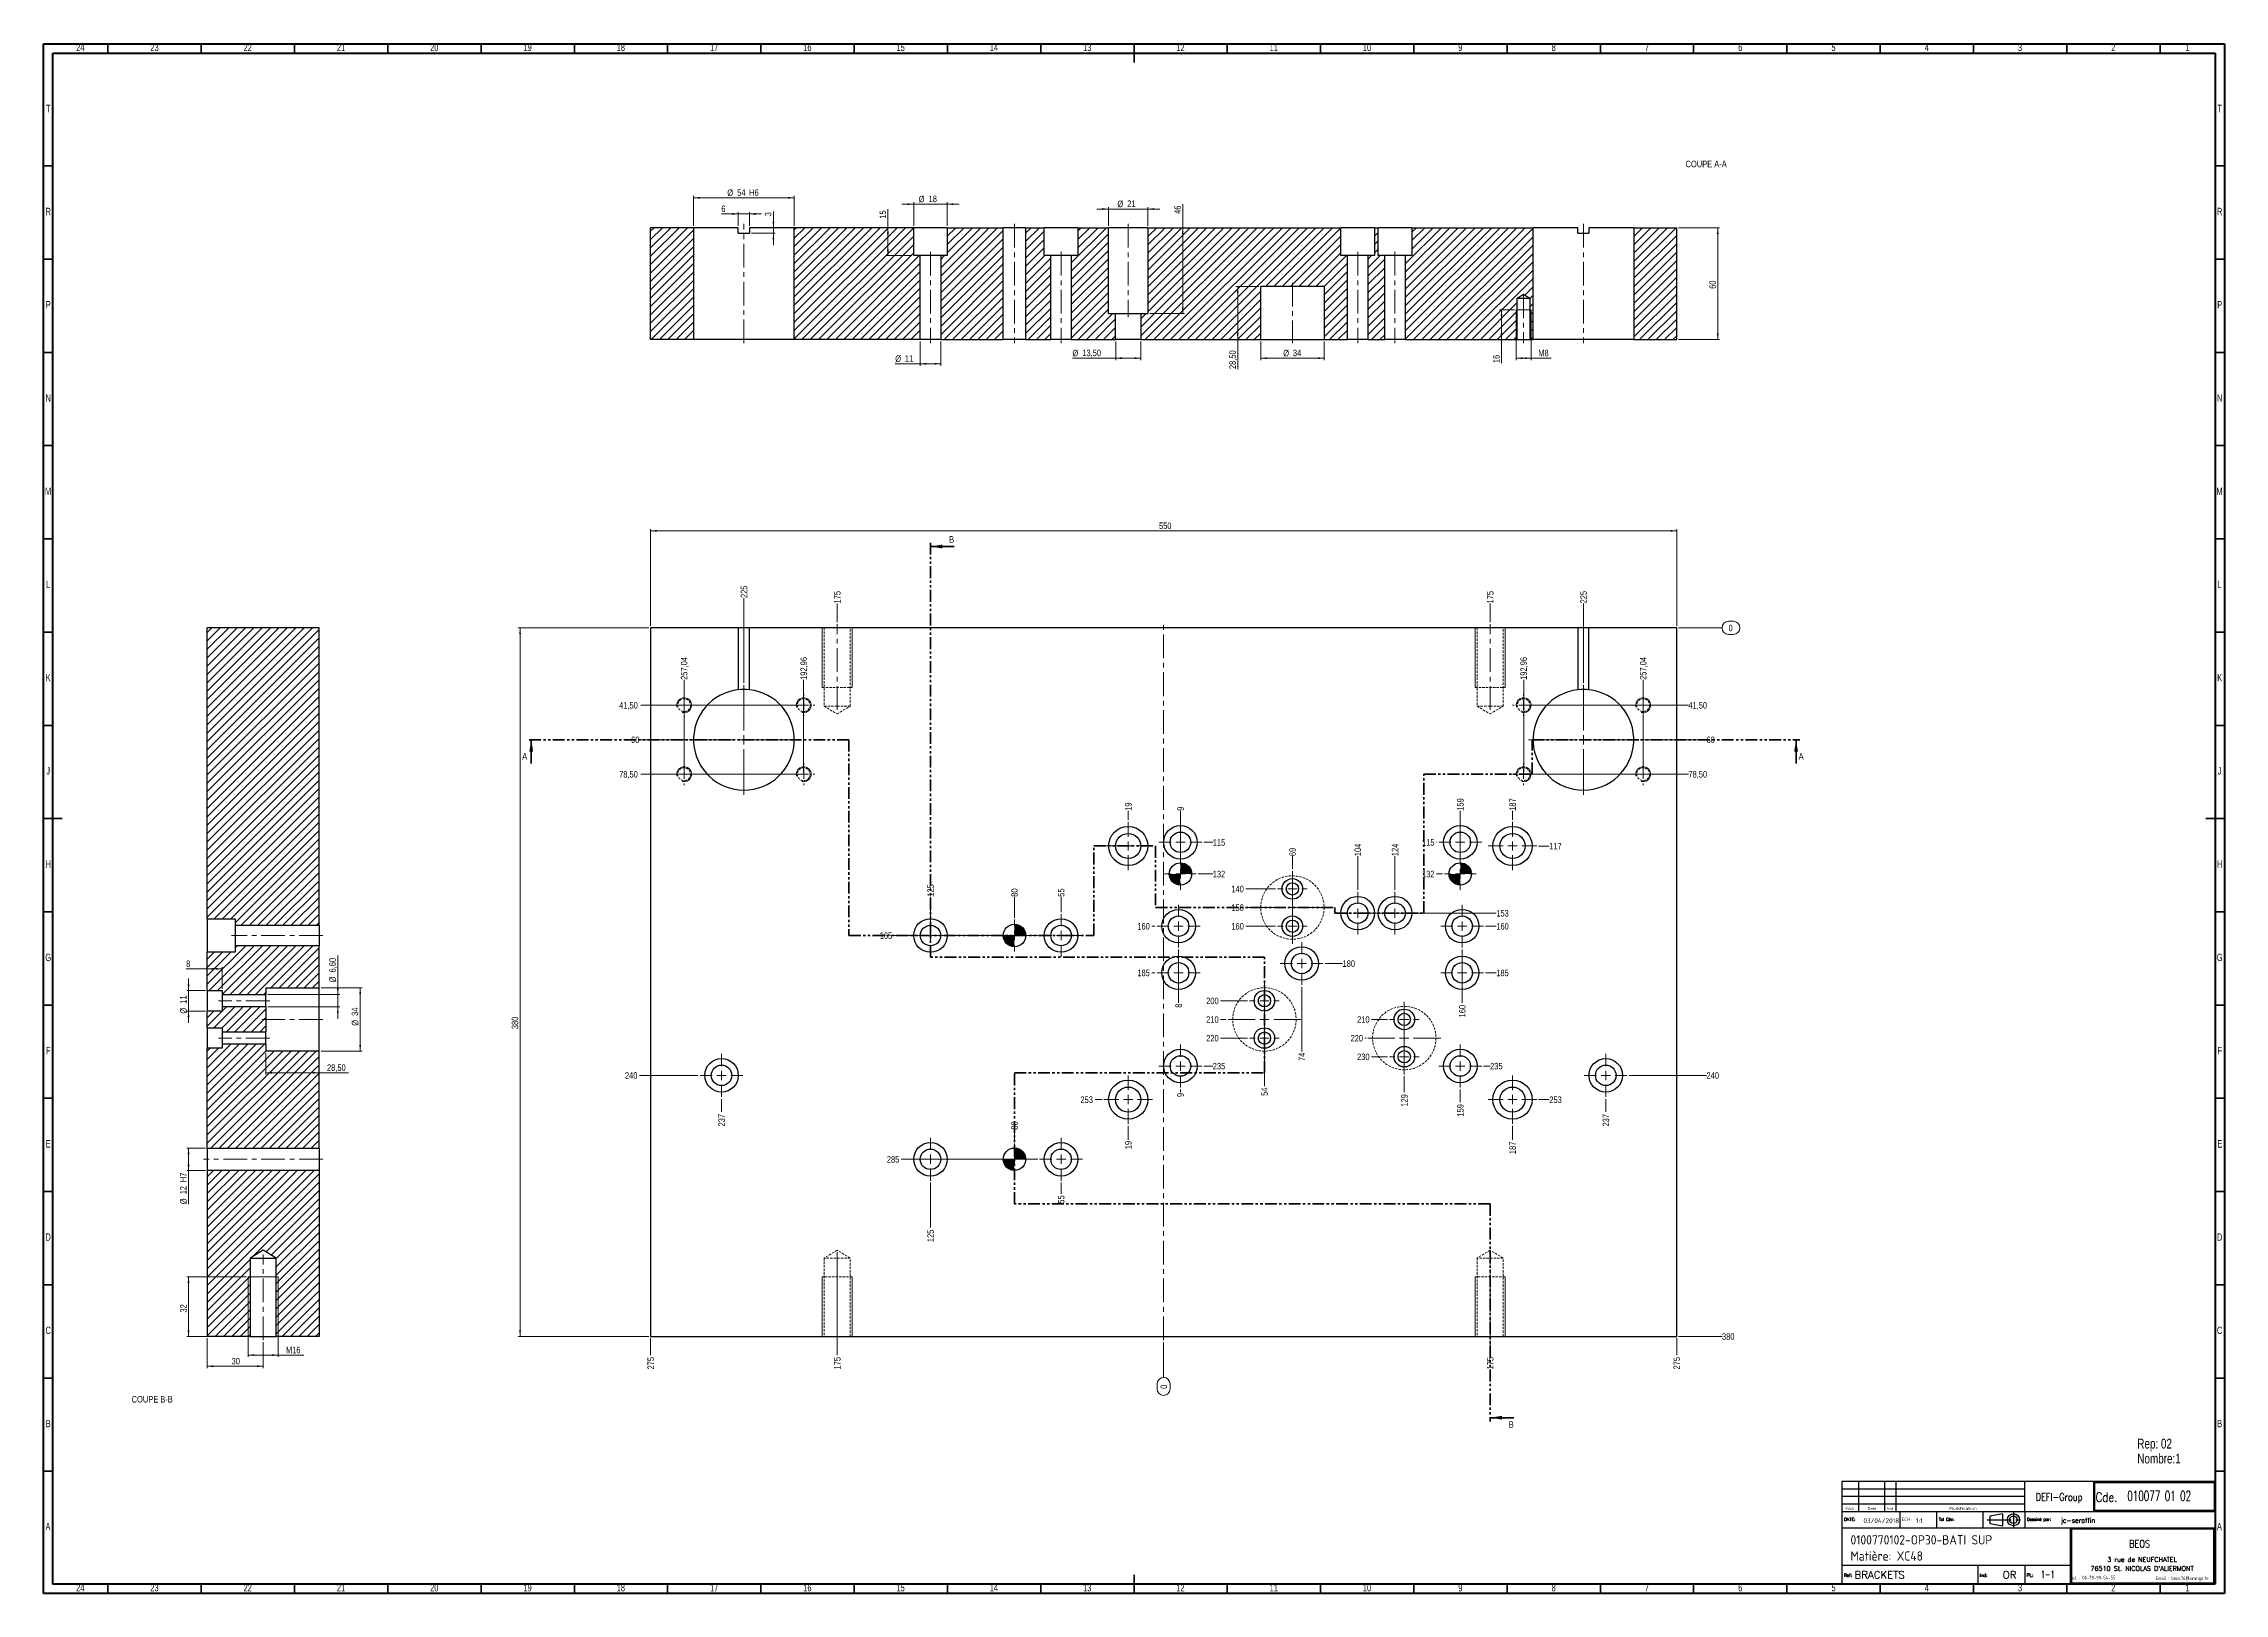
# Model space of a CAD drawing. Header units: millimetres. Extents: x 15 to 1184, y 5 to 836.
import ezdxf

# ---------------------------------------------------------------- set-up
doc = ezdxf.new("R2010")
doc.units = ezdxf.units.MM
for name, pattern in [('CENTERX2', [20.32, 12.7, -2.54, 2.54, -2.54]), ('HIDDEN', [1.905, 1.27, -0.635]), ('PHANTOM', [12.7, 6.35, -1.27, 1.27, -1.27, 1.27, -1.27])]:
    doc.linetypes.add(name, pattern=pattern)
doc.layers.add('DIMENSIONS', color=176, linetype='Continuous')
doc.styles.add('SLDTEXTSTYLE0', font='TXT', dxfattribs={"width": 0.75})
doc.styles.add('SLDTEXTSTYLE1', font='ISOCP')
doc.styles.add('SLDTEXTSTYLE10', font='ISOCP', dxfattribs={"width": 1.147311})
doc.styles.add('SLDTEXTSTYLE11', font='ISOCP', dxfattribs={"width": 1.385904})
doc.styles.add('SLDTEXTSTYLE12', font='ISOCP', dxfattribs={"width": 1.246461})
doc.styles.add('SLDTEXTSTYLE13', font='ROMAND')
doc.styles.add('SLDTEXTSTYLE2', font='ROMANT', dxfattribs={"width": 0.8})
doc.styles.add('SLDTEXTSTYLE3', font='ISOCP', dxfattribs={"width": 0.8})
doc.styles.add('SLDTEXTSTYLE4', font='ROMANS', dxfattribs={"width": 0.8})
doc.styles.add('SLDTEXTSTYLE5', font='ROMANT')
doc.styles.add('SLDTEXTSTYLE6', font='ROMANS')
doc.styles.add('SLDTEXTSTYLE7', font='ROMANT', dxfattribs={"width": 0.65})
doc.styles.add('SLDTEXTSTYLE8', font='ISOCP', dxfattribs={"width": 1.446157})
doc.styles.add('SLDTEXTSTYLE9', font='ISOCP', dxfattribs={"width": 1.294402})
doc.dimstyles.new('SLDDIMSTYLE0', dxfattribs={"dimtxt": 3.5, "dimasz": 3.302, "dimexe": 0, "dimexo": 0.0625, "dimgap": 0.875, "dimtad": 0, "dimtih": 1, "dimtoh": 1, "dimdec": 0, "dimrnd": 1e-09, "dimdsep": 46, "dimtxsty": 'SLDTEXTSTYLE0', "dimblk1": 'NONE', "dimblk2": 'NONE', "dimsah": 1, "dimcen": 0.09, "dimadec": 0, "dimazin": 2, "dimtfac": 1, "dimtdec": 0, "dimtofl": 0, "dimtmove": 0, "dimatfit": 3, "dimldrblk": 'NONE', "dimfxl": 1, "dimfrac": 2, "dimtolj": 1, "dimtzin": 12, "dimarcsym": 0})
doc.dimstyles.new('SLDDIMSTYLE1', dxfattribs={"dimtxt": 3.5, "dimasz": 3.302, "dimexe": 0, "dimexo": 0.0625, "dimgap": 0.875, "dimtad": 0, "dimtih": 1, "dimtoh": 1, "dimrnd": 1e-09, "dimzin": 12, "dimdsep": 46, "dimtxsty": 'SLDTEXTSTYLE0', "dimblk1": 'NONE', "dimblk2": 'NONE', "dimsah": 1, "dimcen": 0.09, "dimadec": 0, "dimazin": 3, "dimtfac": 1, "dimtofl": 0, "dimtmove": 0, "dimatfit": 3, "dimldrblk": 'NONE', "dimfxl": 1, "dimfrac": 2, "dimtolj": 1, "dimtzin": 12, "dimarcsym": 0})
doc.dimstyles.new('SLDDIMSTYLE2', dxfattribs={"dimtxt": 3.5, "dimasz": 3.302, "dimexe": 0, "dimexo": 0.0625, "dimgap": 0.875, "dimtad": 1, "dimrnd": 1e-09, "dimzin": 12, "dimdsep": 46, "dimtxsty": 'SLDTEXTSTYLE0', "dimsah": 1, "dimcen": 0.09, "dimadec": 0, "dimazin": 3, "dimtfac": 1, "dimtofl": 0, "dimtmove": 0, "dimatfit": 3, "dimfxl": 1, "dimfrac": 2, "dimtolj": 1, "dimtzin": 12, "dimarcsym": 0})
doc.dimstyles.new('SLDDIMSTYLE3', dxfattribs={"dimtxt": 3.5, "dimasz": 3.302, "dimexe": 0, "dimexo": 0.0625, "dimgap": 0.875, "dimtad": 1, "dimrnd": 1e-09, "dimzin": 12, "dimdsep": 46, "dimtxsty": 'SLDTEXTSTYLE0', "dimsah": 1, "dimcen": 0.09, "dimadec": 0, "dimazin": 3, "dimtfac": 1, "dimtmove": 0, "dimatfit": 0, "dimfxl": 1, "dimfrac": 2, "dimtolj": 1, "dimtzin": 12, "dimarcsym": 0})

msp = doc.modelspace()

# ---------------------------------------------------------------- texts
at = {"color": 7, "linetype": 'Continuous', "lineweight": 0, "attachment_point": 2, "style": 'SLDTEXTSTYLE0'}
for s, insert, char_height in [('24', (34.67, 836.06), 3.9688), ('23', (74.42, 836.06), 3.9688), ('22', (124.42, 836.06), 3.9688), ('21', (174.42, 836.06), 3.9688), ('20', (224.42, 836.06), 3.9688), ('19', (274.42, 836.06), 3.9688), ('18', (324.42, 836.06), 3.9688), ('17', (374.42, 836.06), 3.9688), ('16', (424.42, 836.06), 3.9688), ('15', (474.42, 836.06), 3.9688), ('14', (524.42, 836.06), 3.9688), ('13', (574.42, 836.06), 3.9688), ('12', (624.42, 836.06), 3.9688), ('11', (674.42, 836.06), 3.9688), ('10', (724.42, 836.06), 3.9688), ('9', (774.46, 836.06), 3.969), ('8', (824.46, 836.06), 3.969), ('7', (874.46, 836.06), 3.969), ('6', (924.46, 836.06), 3.969), ('5', (974.46, 836.06), 3.969), ('4', (1024.46, 836.06), 3.969), ('3', (1074.46, 836.06), 3.969), ('2', (1124.46, 836.06), 3.969), ('1', (1164.21, 836.06), 3.969), ('T', (17.488, 803.31), 3.969), ('T', (1181.488, 803.31), 3.969), ('COUPE A-A', (906.209, 773.317), 3.5), ('R', (17.444, 748.06), 3.969), ('R', (1181.444, 748.06), 3.969), ('P', (17.485, 698.06), 3.969), ('P', (1181.485, 698.06), 3.969), ('N', (17.464, 648.06), 3.969), ('N', (1181.464, 648.06), 3.969), ('M', (17.362, 598.06), 3.969), ('M', (1181.362, 598.06), 3.969), ('L', (17.455, 548.06), 3.969), ('L', (1181.455, 548.06), 3.969), ('K', (17.489, 498.06), 3.969), ('K', (1181.489, 498.06), 3.969), ('J', (17.465, 448.06), 3.969), ('J', (1181.465, 448.06), 3.969), ('H', (17.49, 398.06), 3.969), ('H', (1181.49, 398.06), 3.969), ('G', (17.487, 348.06), 3.969), ('G', (1181.487, 348.06), 3.969), ('F', (17.458, 298.06), 3.969), ('F', (1181.458, 298.06), 3.969), ('E', (17.508, 248.06), 3.969), ('E', (1181.508, 248.06), 3.969), ('D', (17.453, 198.06), 3.969), ('D', (1181.453, 198.06), 3.969), ('C', (17.459, 148.06), 3.969), ('C', (1181.459, 148.06), 3.969), ('COUPE B-B', (73.214, 110.86), 3.5), ('B', (17.471, 98.06), 3.969), ('B', (1181.471, 98.06), 3.969), ('A', (17.34, 42.81), 3.969), ('A', (1181.34, 42.81), 3.969), ('24', (34.67, 10.06), 3.9688), ('23', (74.42, 10.06), 3.9688), ('22', (124.42, 10.06), 3.9688), ('21', (174.42, 10.06), 3.9688), ('20', (224.42, 10.06), 3.9688), ('19', (274.42, 10.06), 3.9688), ('18', (324.42, 10.06), 3.9688), ('17', (374.42, 10.06), 3.9688), ('16', (424.42, 10.06), 3.9688), ('15', (474.42, 10.06), 3.9688), ('14', (524.42, 10.06), 3.9688), ('13', (574.42, 10.06), 3.9688), ('12', (624.42, 10.06), 3.9688), ('11', (674.42, 10.06), 3.9688), ('10', (724.42, 10.06), 3.9688), ('9', (774.46, 10.06), 3.969), ('8', (824.46, 10.06), 3.969), ('7', (874.46, 10.06), 3.969), ('6', (924.46, 10.06), 3.969), ('5', (974.46, 10.06), 3.969), ('4', (1024.46, 10.06), 3.969), ('3', (1074.46, 10.06), 3.969), ('2', (1124.46, 10.06), 3.969), ('1', (1164.21, 10.06), 3.969)]:
    msp.add_mtext(s, dxfattribs=dict(at, insert=insert, char_height=char_height))
at = {"color": 7, "linetype": 'Continuous', "char_height": 3.5, "attachment_point": 1, "style": 'SLDTEXTSTYLE0'}
for s, insert in [('B', (500.424, 571.969)), ('A', (271.569, 455.669)), ('A', (955.782, 455.669)), ('B', (800.424, 97.361))]:
    msp.add_mtext(s, dxfattribs=dict(at, insert=insert))
at = {"layer": 'DIMENSIONS'}
for s, insert, char_height, attachment_point, style in [('DEFI-Group', (1095.401, 58.708), 4, 2, 'SLDTEXTSTYLE2'), ('Cde.', (1114.982, 59.133), 5, 1, 'SLDTEXTSTYLE2'), ('010077 01 02', (1131.955, 59.947), 5.29167, 1, 'SLDTEXTSTYLE7'), ('Visa', (980.637, 51.354), 1.5671, 1, 'SLDTEXTSTYLE12'), ('Date', (992.806, 51.29), 1.4924, 1, 'SLDTEXTSTYLE10'), ('Ind', (1003.236, 51.29), 1.4924, 1, 'SLDTEXTSTYLE11'), ('Modification', (1036.471, 51.354), 1.56705, 1, 'SLDTEXTSTYLE8'), ('DATE:', (980.016, 45.605), 1.7277, 1, 'SLDTEXTSTYLE6'), ('0100770102-OP30-BATI SUP', (983.585, 36.216), 5, 1, 'SLDTEXTSTYLE1'), ('03/04/2018', (990.515, 45.26), 2.5, 1, 'SLDTEXTSTYLE1'), ('ECH:', (1010.893, 45.567), 1.8141, 1, 'SLDTEXTSTYLE9'), ('1:1', (1018.602, 45.247), 2.5, 1, 'SLDTEXTSTYLE1'), ('Tol Gén:', (1030.934, 45.605), 1.7277, 1, 'SLDTEXTSTYLE4'), ('Dessiné par:', (1078.203, 45.605), 1.72768, 1, 'SLDTEXTSTYLE4'), ('jc-seraffin', (1096.337, 45.427), 2.5, 1, 'SLDTEXTSTYLE5'), ('Matière: XC48', (983.585, 27.57), 5, 1, 'SLDTEXTSTYLE1'), ('3 rue de NEUFCHATEL', (1139.891, 24.455), 2.5, 2, 'SLDTEXTSTYLE13'), ('BEOS', (1138.553, 33.602), 4, 2, 'SLDTEXTSTYLE2'), ('Ref:', (980.016, 15.605), 1.7277, 1, 'SLDTEXTSTYLE6'), ('BRACKETS', (985.757, 16.958), 4, 1, 'SLDTEXTSTYLE5'), ('Ind:', (1052.808, 15.605), 1.7277, 1, 'SLDTEXTSTYLE6'), ('OR', (1065.176, 16.958), 4, 1, 'SLDTEXTSTYLE5'), ('PL:', (1078.016, 15.605), 1.7277, 1, 'SLDTEXTSTYLE6'), ('1-1', (1085.633, 17.18), 4, 1, 'SLDTEXTSTYLE7'), ('Tel. : 06-79-99-54-55', (1113.342, 14.435), 2, 2, 'SLDTEXTSTYLE3'), ("76510 St. NICOLAS D'ALIERMONT", (1139.885, 19.63), 2.5, 2, 'SLDTEXTSTYLE13'), ('Email : beos76@orange.fr', (1161.354, 14.104), 2, 2, 'SLDTEXTSTYLE3')]:
    msp.add_mtext(s, dxfattribs=dict(at, insert=insert, char_height=char_height, attachment_point=attachment_point, style=style))

# ---------------------------------------------------------------- blocks, each defined once
blk = doc.blocks.new('SW_NOTE_0')
at = {"color": 0, "linetype": 'Continuous', "lineweight": 0, "char_height": 5.29, "attachment_point": 1, "style": 'SLDTEXTSTYLE0'}
for s, insert in [('Rep: 02', (0, 6.8)), ('Nombre:1', (0, -1.2))]:
    blk.add_mtext(s, dxfattribs=dict(at, insert=insert))
blk = doc.blocks.new('_D')
at = {"color": 7, "linetype": 'Continuous', "lineweight": 18}
for p, q in [((615.4, 139.8), (615.4, 120.8)), ((611.9, 114.7), (611.9, 117.3)), ((618.9, 117.3), (618.9, 114.7))]:
    blk.add_line(p, q, dxfattribs=at)
for centre, start, end in [((615.4, 117.3), 0, 180), ((615.4, 114.7), 180, 0)]:
    blk.add_arc(centre, 3.49, start, end, dxfattribs=at)
at = {"color": 7, "linetype": 'Continuous', "lineweight": 18, "insert": (613.7, 114.7), "char_height": 3.5, "attachment_point": 1, "rotation": 90, "style": 'SLDTEXTSTYLE0'}
blk.add_mtext('0', dxfattribs=at)
blk = doc.blocks.new('_None')
blk = doc.blocks.new('_D_1')
at = {"color": 7, "linetype": 'Continuous', "lineweight": 18}
blk.add_line((596.4, 419.8), (596.4, 424.7), dxfattribs=at)
at = {"color": 7, "linetype": 'Continuous', "lineweight": 18, "insert": (594.7, 424.7), "char_height": 3.5, "attachment_point": 1, "rotation": 90, "style": 'SLDTEXTSTYLE0'}
blk.add_mtext('19', dxfattribs=at)
blk = doc.blocks.new('_D_2')
at = {"color": 7, "linetype": 'Continuous', "lineweight": 18}
blk.add_line((596.4, 255.8), (596.4, 248.3), dxfattribs=at)
at = {"color": 7, "linetype": 'Continuous', "lineweight": 18, "insert": (594.7, 243.2), "char_height": 3.5, "attachment_point": 1, "rotation": 90, "style": 'SLDTEXTSTYLE0'}
blk.add_mtext('19', dxfattribs=at)
blk = doc.blocks.new('_D_3')
at = {"color": 7, "linetype": 'Continuous', "lineweight": 18}
blk.add_line((560.4, 370.3), (560.4, 378.6), dxfattribs=at)
at = {"color": 7, "linetype": 'Continuous', "lineweight": 18, "insert": (558.7, 378.6), "char_height": 3.5, "attachment_point": 1, "rotation": 90, "style": 'SLDTEXTSTYLE0'}
blk.add_mtext('55', dxfattribs=at)
blk = doc.blocks.new('_D_4')
at = {"color": 7, "linetype": 'Continuous', "lineweight": 18}
blk.add_line((560.4, 225.3), (560.4, 219.2), dxfattribs=at)
at = {"color": 7, "linetype": 'Continuous', "lineweight": 18, "insert": (558.7, 214), "char_height": 3.5, "attachment_point": 1, "rotation": 90, "style": 'SLDTEXTSTYLE0'}
blk.add_mtext('55', dxfattribs=at)
blk = doc.blocks.new('_D_5')
at = {"color": 7, "linetype": 'Continuous', "lineweight": 18}
blk.add_line((535.4, 367.3), (535.4, 378.6), dxfattribs=at)
at = {"color": 7, "linetype": 'Continuous', "lineweight": 18, "insert": (533.7, 378.6), "char_height": 3.5, "attachment_point": 1, "rotation": 90, "style": 'SLDTEXTSTYLE0'}
blk.add_mtext('80', dxfattribs=at)
blk = doc.blocks.new('_D_6')
at = {"color": 7, "linetype": 'Continuous', "lineweight": 18}
blk.add_line((535.4, 247.3), (535.4, 253.7), dxfattribs=at)
at = {"color": 7, "linetype": 'Continuous', "lineweight": 18, "insert": (533.7, 253.7), "char_height": 3.5, "attachment_point": 1, "rotation": 90, "style": 'SLDTEXTSTYLE0'}
blk.add_mtext('80', dxfattribs=at)
blk = doc.blocks.new('_D_7')
at = {"color": 7, "linetype": 'Continuous', "lineweight": 18}
blk.add_line((490.4, 370.3), (490.4, 378.6), dxfattribs=at)
at = {"color": 7, "linetype": 'Continuous', "lineweight": 18, "insert": (488.7, 378.6), "char_height": 3.5, "attachment_point": 1, "rotation": 90, "style": 'SLDTEXTSTYLE0'}
blk.add_mtext('125', dxfattribs=at)
blk = doc.blocks.new('_D_8')
at = {"color": 7, "linetype": 'Continuous', "lineweight": 18}
blk.add_line((490.4, 225.3), (490.4, 201.2), dxfattribs=at)
at = {"color": 7, "linetype": 'Continuous', "lineweight": 18, "insert": (488.7, 193.4), "char_height": 3.5, "attachment_point": 1, "rotation": 90, "style": 'SLDTEXTSTYLE0'}
blk.add_mtext('125', dxfattribs=at)
blk = doc.blocks.new('_D_9')
at = {"color": 7, "linetype": 'Continuous', "lineweight": 18}
blk.add_line((440.4, 188), (440.4, 132.8), dxfattribs=at)
at = {"color": 7, "linetype": 'Continuous', "lineweight": 18, "insert": (438.7, 125.1), "char_height": 3.5, "attachment_point": 1, "rotation": 90, "style": 'SLDTEXTSTYLE0'}
blk.add_mtext('175', dxfattribs=at)
blk = doc.blocks.new('_D_10')
at = {"color": 7, "linetype": 'Continuous', "lineweight": 18}
blk.add_line((440.4, 525.8), (440.4, 535.9), dxfattribs=at)
at = {"color": 7, "linetype": 'Continuous', "lineweight": 18, "insert": (438.7, 535.9), "char_height": 3.5, "attachment_point": 1, "rotation": 90, "style": 'SLDTEXTSTYLE0'}
blk.add_mtext('175', dxfattribs=at)
blk = doc.blocks.new('_D_11')
at = {"color": 7, "linetype": 'Continuous', "lineweight": 18}
blk.add_line((422.4, 445.3), (422.4, 494.9), dxfattribs=at)
at = {"color": 7, "linetype": 'Continuous', "lineweight": 18, "insert": (420.7, 494.9), "char_height": 3.5, "attachment_point": 1, "rotation": 90, "style": 'SLDTEXTSTYLE0'}
blk.add_mtext('192,96', dxfattribs=at)
blk = doc.blocks.new('_D_12')
at = {"color": 7, "linetype": 'Continuous', "lineweight": 18}
blk.add_line((390.4, 493.3), (390.4, 538.8), dxfattribs=at)
at = {"color": 7, "linetype": 'Continuous', "lineweight": 18, "insert": (388.7, 538.8), "char_height": 3.5, "attachment_point": 1, "rotation": 90, "style": 'SLDTEXTSTYLE0'}
blk.add_mtext('225', dxfattribs=at)
blk = doc.blocks.new('_D_13')
at = {"color": 7, "linetype": 'Continuous', "lineweight": 18}
blk.add_line((378.4, 270.3), (378.4, 263.2), dxfattribs=at)
at = {"color": 7, "linetype": 'Continuous', "lineweight": 18, "insert": (376.7, 255.4), "char_height": 3.5, "attachment_point": 1, "rotation": 90, "style": 'SLDTEXTSTYLE0'}
blk.add_mtext('237', dxfattribs=at)
blk = doc.blocks.new('_D_14')
at = {"color": 7, "linetype": 'Continuous', "lineweight": 18}
blk.add_line((358.4, 445.3), (358.4, 494.9), dxfattribs=at)
at = {"color": 7, "linetype": 'Continuous', "lineweight": 18, "insert": (356.6, 494.9), "char_height": 3.5, "attachment_point": 1, "rotation": 90, "style": 'SLDTEXTSTYLE0'}
blk.add_mtext('257,04', dxfattribs=at)
blk = doc.blocks.new('_D_15')
at = {"color": 7, "linetype": 'Continuous', "lineweight": 18}
blk.add_line((340.4, 141.8), (340.4, 132.8), dxfattribs=at)
at = {"color": 7, "linetype": 'Continuous', "lineweight": 18, "insert": (338.7, 125.1), "char_height": 3.5, "attachment_point": 1, "rotation": 90, "style": 'SLDTEXTSTYLE0'}
blk.add_mtext('275', dxfattribs=at)
blk = doc.blocks.new('_D_16')
at = {"color": 7, "linetype": 'Continuous', "lineweight": 18}
blk.add_line((623.4, 350.3), (623.4, 321.7), dxfattribs=at)
at = {"color": 7, "linetype": 'Continuous', "lineweight": 18, "insert": (621.7, 319.1), "char_height": 3.5, "attachment_point": 1, "rotation": 90, "style": 'SLDTEXTSTYLE0'}
blk.add_mtext('8', dxfattribs=at)
blk = doc.blocks.new('_D_17')
at = {"color": 7, "linetype": 'Continuous', "lineweight": 18}
blk.add_line((624.4, 275.3), (624.4, 273.8), dxfattribs=at)
at = {"color": 7, "linetype": 'Continuous', "lineweight": 18, "insert": (622.7, 271.2), "char_height": 3.5, "attachment_point": 1, "rotation": 90, "style": 'SLDTEXTSTYLE0'}
blk.add_mtext('9', dxfattribs=at)
blk = doc.blocks.new('_D_18')
at = {"color": 7, "linetype": 'Continuous', "lineweight": 18}
blk.add_line((624.4, 400.3), (624.4, 424.7), dxfattribs=at)
at = {"color": 7, "linetype": 'Continuous', "lineweight": 18, "insert": (622.7, 424.7), "char_height": 3.5, "attachment_point": 1, "rotation": 90, "style": 'SLDTEXTSTYLE0'}
blk.add_mtext('9', dxfattribs=at)
blk = doc.blocks.new('_D_19')
at = {"color": 7, "linetype": 'Continuous', "lineweight": 18}
blk.add_line((669.4, 292.3), (669.4, 277), dxfattribs=at)
at = {"color": 7, "linetype": 'Continuous', "lineweight": 18, "insert": (667.7, 271.8), "char_height": 3.5, "attachment_point": 1, "rotation": 90, "style": 'SLDTEXTSTYLE0'}
blk.add_mtext('54', dxfattribs=at)
blk = doc.blocks.new('_D_20')
at = {"color": 7, "linetype": 'Continuous', "lineweight": 18}
blk.add_line((684.4, 393.3), (684.4, 400.4), dxfattribs=at)
at = {"color": 7, "linetype": 'Continuous', "lineweight": 18, "insert": (682.7, 400.4), "char_height": 3.5, "attachment_point": 1, "rotation": 90, "style": 'SLDTEXTSTYLE0'}
blk.add_mtext('69', dxfattribs=at)
blk = doc.blocks.new('_D_21')
at = {"color": 7, "linetype": 'Continuous', "lineweight": 18}
blk.add_line((689.4, 330.3), (689.4, 295.6), dxfattribs=at)
at = {"color": 7, "linetype": 'Continuous', "lineweight": 18, "insert": (687.7, 290.5), "char_height": 3.5, "attachment_point": 1, "rotation": 90, "style": 'SLDTEXTSTYLE0'}
blk.add_mtext('74', dxfattribs=at)
blk = doc.blocks.new('_D_22')
at = {"color": 7, "linetype": 'Continuous', "lineweight": 18}
blk.add_line((719.4, 382.3), (719.4, 400.4), dxfattribs=at)
at = {"color": 7, "linetype": 'Continuous', "lineweight": 18, "insert": (717.7, 400.4), "char_height": 3.5, "attachment_point": 1, "rotation": 90, "style": 'SLDTEXTSTYLE0'}
blk.add_mtext('104', dxfattribs=at)
blk = doc.blocks.new('_D_23')
at = {"color": 7, "linetype": 'Continuous', "lineweight": 18}
blk.add_line((739.4, 382.3), (739.4, 400.4), dxfattribs=at)
at = {"color": 7, "linetype": 'Continuous', "lineweight": 18, "insert": (737.7, 400.4), "char_height": 3.5, "attachment_point": 1, "rotation": 90, "style": 'SLDTEXTSTYLE0'}
blk.add_mtext('124', dxfattribs=at)
blk = doc.blocks.new('_D_24')
at = {"color": 7, "linetype": 'Continuous', "lineweight": 18}
blk.add_line((744.4, 282.3), (744.4, 273.8), dxfattribs=at)
at = {"color": 7, "linetype": 'Continuous', "lineweight": 18, "insert": (742.7, 266), "char_height": 3.5, "attachment_point": 1, "rotation": 90, "style": 'SLDTEXTSTYLE0'}
blk.add_mtext('129', dxfattribs=at)
blk = doc.blocks.new('_D_25')
at = {"color": 7, "linetype": 'Continuous', "lineweight": 18}
blk.add_line((774.4, 275.3), (774.4, 268.4), dxfattribs=at)
at = {"color": 7, "linetype": 'Continuous', "lineweight": 18, "insert": (772.7, 260.7), "char_height": 3.5, "attachment_point": 1, "rotation": 90, "style": 'SLDTEXTSTYLE0'}
blk.add_mtext('159', dxfattribs=at)
blk = doc.blocks.new('_D_26')
at = {"color": 7, "linetype": 'Continuous', "lineweight": 18}
blk.add_line((774.4, 400.3), (774.4, 424.7), dxfattribs=at)
at = {"color": 7, "linetype": 'Continuous', "lineweight": 18, "insert": (772.7, 424.7), "char_height": 3.5, "attachment_point": 1, "rotation": 90, "style": 'SLDTEXTSTYLE0'}
blk.add_mtext('159', dxfattribs=at)
blk = doc.blocks.new('_D_27')
at = {"color": 7, "linetype": 'Continuous', "lineweight": 18}
blk.add_line((775.4, 350.3), (775.4, 321.7), dxfattribs=at)
at = {"color": 7, "linetype": 'Continuous', "lineweight": 18, "insert": (773.7, 313.9), "char_height": 3.5, "attachment_point": 1, "rotation": 90, "style": 'SLDTEXTSTYLE0'}
blk.add_mtext('160', dxfattribs=at)
blk = doc.blocks.new('_D_28')
at = {"color": 7, "linetype": 'Continuous', "lineweight": 18}
blk.add_line((790.4, 139.8), (790.4, 132.8), dxfattribs=at)
at = {"color": 7, "linetype": 'Continuous', "lineweight": 18, "insert": (788.7, 125.1), "char_height": 3.5, "attachment_point": 1, "rotation": 90, "style": 'SLDTEXTSTYLE0'}
blk.add_mtext('175', dxfattribs=at)
blk = doc.blocks.new('_D_29')
at = {"color": 7, "linetype": 'Continuous', "lineweight": 18}
blk.add_line((790.4, 525.8), (790.4, 535.9), dxfattribs=at)
at = {"color": 7, "linetype": 'Continuous', "lineweight": 18, "insert": (788.7, 535.9), "char_height": 3.5, "attachment_point": 1, "rotation": 90, "style": 'SLDTEXTSTYLE0'}
blk.add_mtext('175', dxfattribs=at)
blk = doc.blocks.new('_D_30')
at = {"color": 7, "linetype": 'Continuous', "lineweight": 18}
blk.add_line((802.4, 255.8), (802.4, 248.3), dxfattribs=at)
at = {"color": 7, "linetype": 'Continuous', "lineweight": 18, "insert": (800.7, 240.6), "char_height": 3.5, "attachment_point": 1, "rotation": 90, "style": 'SLDTEXTSTYLE0'}
blk.add_mtext('187', dxfattribs=at)
blk = doc.blocks.new('_D_31')
at = {"color": 7, "linetype": 'Continuous', "lineweight": 18}
blk.add_line((802.4, 419.8), (802.4, 424.7), dxfattribs=at)
at = {"color": 7, "linetype": 'Continuous', "lineweight": 18, "insert": (800.7, 424.7), "char_height": 3.5, "attachment_point": 1, "rotation": 90, "style": 'SLDTEXTSTYLE0'}
blk.add_mtext('187', dxfattribs=at)
blk = doc.blocks.new('_D_32')
at = {"color": 7, "linetype": 'Continuous', "lineweight": 18}
blk.add_line((808.4, 445.3), (808.4, 494.9), dxfattribs=at)
at = {"color": 7, "linetype": 'Continuous', "lineweight": 18, "insert": (806.6, 494.9), "char_height": 3.5, "attachment_point": 1, "rotation": 90, "style": 'SLDTEXTSTYLE0'}
blk.add_mtext('192,96', dxfattribs=at)
blk = doc.blocks.new('_D_33')
at = {"color": 7, "linetype": 'Continuous', "lineweight": 18}
blk.add_line((840.4, 493.3), (840.4, 535.9), dxfattribs=at)
at = {"color": 7, "linetype": 'Continuous', "lineweight": 18, "insert": (838.7, 535.9), "char_height": 3.5, "attachment_point": 1, "rotation": 90, "style": 'SLDTEXTSTYLE0'}
blk.add_mtext('225', dxfattribs=at)
blk = doc.blocks.new('_D_34')
at = {"color": 7, "linetype": 'Continuous', "lineweight": 18}
blk.add_line((852.4, 270.3), (852.4, 263.2), dxfattribs=at)
at = {"color": 7, "linetype": 'Continuous', "lineweight": 18, "insert": (850.7, 255.4), "char_height": 3.5, "attachment_point": 1, "rotation": 90, "style": 'SLDTEXTSTYLE0'}
blk.add_mtext('237', dxfattribs=at)
blk = doc.blocks.new('_D_35')
at = {"color": 7, "linetype": 'Continuous', "lineweight": 18}
blk.add_line((872.4, 445.3), (872.4, 494.9), dxfattribs=at)
at = {"color": 7, "linetype": 'Continuous', "lineweight": 18, "insert": (870.7, 494.9), "char_height": 3.5, "attachment_point": 1, "rotation": 90, "style": 'SLDTEXTSTYLE0'}
blk.add_mtext('257,04', dxfattribs=at)
blk = doc.blocks.new('_D_36')
at = {"color": 7, "linetype": 'Continuous', "lineweight": 18}
blk.add_line((890.4, 141.8), (890.4, 132.8), dxfattribs=at)
at = {"color": 7, "linetype": 'Continuous', "lineweight": 18, "insert": (888.7, 125.1), "char_height": 3.5, "attachment_point": 1, "rotation": 90, "style": 'SLDTEXTSTYLE0'}
blk.add_mtext('275', dxfattribs=at)
blk = doc.blocks.new('_D_37')
at = {"color": 7, "linetype": 'Continuous', "lineweight": 18}
for p, q in [((918.2, 526.3), (920.8, 526.3)), ((891.4, 522.8), (914.7, 522.8)), ((920.8, 519.3), (918.2, 519.3))]:
    blk.add_line(p, q, dxfattribs=at)
for centre, start, end in [((918.2, 522.8), 90, 270), ((920.8, 522.8), 270, 90)]:
    blk.add_arc(centre, 3.49, start, end, dxfattribs=at)
at = {"color": 7, "linetype": 'Continuous', "lineweight": 18, "insert": (918.2, 524.5), "char_height": 3.5, "attachment_point": 1, "style": 'SLDTEXTSTYLE0'}
blk.add_mtext('0', dxfattribs=at)
blk = doc.blocks.new('_D_38')
at = {"color": 7, "linetype": 'Continuous', "lineweight": 18}
blk.add_line((809.4, 481.3), (896.7, 481.3), dxfattribs=at)
at = {"color": 7, "linetype": 'Continuous', "lineweight": 18, "insert": (896.7, 483), "char_height": 3.5, "attachment_point": 1, "style": 'SLDTEXTSTYLE0'}
blk.add_mtext('41,50', dxfattribs=at)
blk = doc.blocks.new('_D_39')
at = {"color": 7, "linetype": 'Continuous', "lineweight": 18}
blk.add_line((421.4, 481.3), (335.1, 481.3), dxfattribs=at)
at = {"color": 7, "linetype": 'Continuous', "lineweight": 18, "insert": (323.5, 483), "char_height": 3.5, "attachment_point": 1, "style": 'SLDTEXTSTYLE0'}
blk.add_mtext('41,50', dxfattribs=at)
blk = doc.blocks.new('_D_40')
at = {"color": 7, "linetype": 'Continuous', "lineweight": 18}
blk.add_line((870.9, 462.8), (906.4, 462.8), dxfattribs=at)
at = {"color": 7, "linetype": 'Continuous', "lineweight": 18, "insert": (906.4, 464.5), "char_height": 3.5, "attachment_point": 1, "style": 'SLDTEXTSTYLE0'}
blk.add_mtext('60', dxfattribs=at)
blk = doc.blocks.new('_D_41')
at = {"color": 7, "linetype": 'Continuous', "lineweight": 18}
blk.add_line((359.9, 462.8), (335.1, 462.8), dxfattribs=at)
at = {"color": 7, "linetype": 'Continuous', "lineweight": 18, "insert": (329.9, 464.5), "char_height": 3.5, "attachment_point": 1, "style": 'SLDTEXTSTYLE0'}
blk.add_mtext('60', dxfattribs=at)
blk = doc.blocks.new('_D_42')
at = {"color": 7, "linetype": 'Continuous', "lineweight": 18}
blk.add_line((809.4, 444.3), (896.7, 444.3), dxfattribs=at)
at = {"color": 7, "linetype": 'Continuous', "lineweight": 18, "insert": (896.7, 446), "char_height": 3.5, "attachment_point": 1, "style": 'SLDTEXTSTYLE0'}
blk.add_mtext('78,50', dxfattribs=at)
blk = doc.blocks.new('_D_43')
at = {"color": 7, "linetype": 'Continuous', "lineweight": 18}
blk.add_line((421.4, 444.3), (335.1, 444.3), dxfattribs=at)
at = {"color": 7, "linetype": 'Continuous', "lineweight": 18, "insert": (323.5, 446), "char_height": 3.5, "attachment_point": 1, "style": 'SLDTEXTSTYLE0'}
blk.add_mtext('78,50', dxfattribs=at)
blk = doc.blocks.new('_D_44')
at = {"color": 7, "linetype": 'Continuous', "lineweight": 18}
blk.add_line((761.9, 407.8), (761.7, 407.8), dxfattribs=at)
at = {"color": 7, "linetype": 'Continuous', "lineweight": 18, "insert": (753.9, 409.5), "char_height": 3.5, "attachment_point": 1, "style": 'SLDTEXTSTYLE0'}
blk.add_mtext('115', dxfattribs=at)
blk = doc.blocks.new('_D_45')
at = {"color": 7, "linetype": 'Continuous', "lineweight": 18}
blk.add_line((636.9, 407.8), (641.7, 407.8), dxfattribs=at)
at = {"color": 7, "linetype": 'Continuous', "lineweight": 18, "insert": (641.7, 409.5), "char_height": 3.5, "attachment_point": 1, "style": 'SLDTEXTSTYLE0'}
blk.add_mtext('115', dxfattribs=at)
blk = doc.blocks.new('_D_46')
at = {"color": 7, "linetype": 'Continuous', "lineweight": 18}
blk.add_line((816.4, 405.8), (822.1, 405.8), dxfattribs=at)
at = {"color": 7, "linetype": 'Continuous', "lineweight": 18, "insert": (822.1, 407.5), "char_height": 3.5, "attachment_point": 1, "style": 'SLDTEXTSTYLE0'}
blk.add_mtext('117', dxfattribs=at)
blk = doc.blocks.new('_D_47')
at = {"color": 7, "linetype": 'Continuous', "lineweight": 18}
blk.add_line((764.9, 390.8), (761.7, 390.8), dxfattribs=at)
at = {"color": 7, "linetype": 'Continuous', "lineweight": 18, "insert": (753.9, 392.5), "char_height": 3.5, "attachment_point": 1, "style": 'SLDTEXTSTYLE0'}
blk.add_mtext('132', dxfattribs=at)
blk = doc.blocks.new('_D_48')
at = {"color": 7, "linetype": 'Continuous', "lineweight": 18}
blk.add_line((633.9, 390.8), (641.7, 390.8), dxfattribs=at)
at = {"color": 7, "linetype": 'Continuous', "lineweight": 18, "insert": (641.7, 392.5), "char_height": 3.5, "attachment_point": 1, "style": 'SLDTEXTSTYLE0'}
blk.add_mtext('132', dxfattribs=at)
blk = doc.blocks.new('_D_49')
at = {"color": 7, "linetype": 'Continuous', "lineweight": 18}
blk.add_line((675.4, 382.8), (659.4, 382.8), dxfattribs=at)
at = {"color": 7, "linetype": 'Continuous', "lineweight": 18, "insert": (651.7, 384.5), "char_height": 3.5, "attachment_point": 1, "style": 'SLDTEXTSTYLE0'}
blk.add_mtext('140', dxfattribs=at)
blk = doc.blocks.new('_D_50')
at = {"color": 7, "linetype": 'Continuous', "lineweight": 18}
blk.add_line((663.9, 372.8), (659.4, 372.8), dxfattribs=at)
at = {"color": 7, "linetype": 'Continuous', "lineweight": 18, "insert": (651.7, 374.5), "char_height": 3.5, "attachment_point": 1, "style": 'SLDTEXTSTYLE0'}
blk.add_mtext('150', dxfattribs=at)
blk = doc.blocks.new('_D_51')
at = {"color": 7, "linetype": 'Continuous', "lineweight": 18}
blk.add_line((731.9, 369.8), (793.7, 369.8), dxfattribs=at)
at = {"color": 7, "linetype": 'Continuous', "lineweight": 18, "insert": (793.7, 371.5), "char_height": 3.5, "attachment_point": 1, "style": 'SLDTEXTSTYLE0'}
blk.add_mtext('153', dxfattribs=at)
blk = doc.blocks.new('_D_52')
at = {"color": 7, "linetype": 'Continuous', "lineweight": 18}
blk.add_line((675.4, 362.8), (659.4, 362.8), dxfattribs=at)
at = {"color": 7, "linetype": 'Continuous', "lineweight": 18, "insert": (651.7, 364.5), "char_height": 3.5, "attachment_point": 1, "style": 'SLDTEXTSTYLE0'}
blk.add_mtext('160', dxfattribs=at)
blk = doc.blocks.new('_D_53')
at = {"color": 7, "linetype": 'Continuous', "lineweight": 18}
blk.add_line((787.9, 362.8), (793.7, 362.8), dxfattribs=at)
at = {"color": 7, "linetype": 'Continuous', "lineweight": 18, "insert": (793.7, 364.5), "char_height": 3.5, "attachment_point": 1, "style": 'SLDTEXTSTYLE0'}
blk.add_mtext('160', dxfattribs=at)
blk = doc.blocks.new('_D_54')
at = {"color": 7, "linetype": 'Continuous', "lineweight": 18}
blk.add_line((610.9, 362.8), (609, 362.8), dxfattribs=at)
at = {"color": 7, "linetype": 'Continuous', "lineweight": 18, "insert": (601.3, 364.5), "char_height": 3.5, "attachment_point": 1, "style": 'SLDTEXTSTYLE0'}
blk.add_mtext('160', dxfattribs=at)
blk = doc.blocks.new('_D_55')
at = {"color": 7, "linetype": 'Continuous', "lineweight": 18}
blk.add_line((547.9, 357.8), (471, 357.8), dxfattribs=at)
at = {"color": 7, "linetype": 'Continuous', "lineweight": 18, "insert": (463.2, 359.5), "char_height": 3.5, "attachment_point": 1, "style": 'SLDTEXTSTYLE0'}
blk.add_mtext('165', dxfattribs=at)
blk = doc.blocks.new('_D_56')
at = {"color": 7, "linetype": 'Continuous', "lineweight": 18}
blk.add_line((701.9, 342.8), (711.3, 342.8), dxfattribs=at)
at = {"color": 7, "linetype": 'Continuous', "lineweight": 18, "insert": (711.3, 344.5), "char_height": 3.5, "attachment_point": 1, "style": 'SLDTEXTSTYLE0'}
blk.add_mtext('180', dxfattribs=at)
blk = doc.blocks.new('_D_57')
at = {"color": 7, "linetype": 'Continuous', "lineweight": 18}
blk.add_line((787.9, 337.8), (793.7, 337.8), dxfattribs=at)
at = {"color": 7, "linetype": 'Continuous', "lineweight": 18, "insert": (793.7, 339.5), "char_height": 3.5, "attachment_point": 1, "style": 'SLDTEXTSTYLE0'}
blk.add_mtext('185', dxfattribs=at)
blk = doc.blocks.new('_D_58')
at = {"color": 7, "linetype": 'Continuous', "lineweight": 18}
blk.add_line((610.9, 337.8), (609, 337.8), dxfattribs=at)
at = {"color": 7, "linetype": 'Continuous', "lineweight": 18, "insert": (601.3, 339.5), "char_height": 3.5, "attachment_point": 1, "style": 'SLDTEXTSTYLE0'}
blk.add_mtext('185', dxfattribs=at)
blk = doc.blocks.new('_D_59')
at = {"color": 7, "linetype": 'Continuous', "lineweight": 18}
blk.add_line((660.4, 322.8), (645.9, 322.8), dxfattribs=at)
at = {"color": 7, "linetype": 'Continuous', "lineweight": 18, "insert": (638.2, 324.5), "char_height": 3.5, "attachment_point": 1, "style": 'SLDTEXTSTYLE0'}
blk.add_mtext('200', dxfattribs=at)
blk = doc.blocks.new('_D_60')
at = {"color": 7, "linetype": 'Continuous', "lineweight": 18}
blk.add_line((735.4, 312.8), (726.8, 312.8), dxfattribs=at)
at = {"color": 7, "linetype": 'Continuous', "lineweight": 18, "insert": (719.1, 314.5), "char_height": 3.5, "attachment_point": 1, "style": 'SLDTEXTSTYLE0'}
blk.add_mtext('210', dxfattribs=at)
blk = doc.blocks.new('_D_61')
at = {"color": 7, "linetype": 'Continuous', "lineweight": 18}
blk.add_line((648.9, 312.8), (645.9, 312.8), dxfattribs=at)
at = {"color": 7, "linetype": 'Continuous', "lineweight": 18, "insert": (638.2, 314.5), "char_height": 3.5, "attachment_point": 1, "style": 'SLDTEXTSTYLE0'}
blk.add_mtext('210', dxfattribs=at)
blk = doc.blocks.new('_D_62')
at = {"color": 7, "linetype": 'Continuous', "lineweight": 18}
blk.add_line((723.9, 302.8), (723.3, 302.8), dxfattribs=at)
at = {"color": 7, "linetype": 'Continuous', "lineweight": 18, "insert": (715.6, 304.5), "char_height": 3.5, "attachment_point": 1, "style": 'SLDTEXTSTYLE0'}
blk.add_mtext('220', dxfattribs=at)
blk = doc.blocks.new('_D_63')
at = {"color": 7, "linetype": 'Continuous', "lineweight": 18}
blk.add_line((660.4, 302.8), (645.9, 302.8), dxfattribs=at)
at = {"color": 7, "linetype": 'Continuous', "lineweight": 18, "insert": (638.2, 304.5), "char_height": 3.5, "attachment_point": 1, "style": 'SLDTEXTSTYLE0'}
blk.add_mtext('220', dxfattribs=at)
blk = doc.blocks.new('_D_64')
at = {"color": 7, "linetype": 'Continuous', "lineweight": 18}
blk.add_line((735.4, 292.8), (726.8, 292.8), dxfattribs=at)
at = {"color": 7, "linetype": 'Continuous', "lineweight": 18, "insert": (719.1, 294.5), "char_height": 3.5, "attachment_point": 1, "style": 'SLDTEXTSTYLE0'}
blk.add_mtext('230', dxfattribs=at)
blk = doc.blocks.new('_D_65')
at = {"color": 7, "linetype": 'Continuous', "lineweight": 18}
blk.add_line((786.9, 287.8), (790.4, 287.8), dxfattribs=at)
at = {"color": 7, "linetype": 'Continuous', "lineweight": 18, "insert": (790.4, 289.5), "char_height": 3.5, "attachment_point": 1, "style": 'SLDTEXTSTYLE0'}
blk.add_mtext('235', dxfattribs=at)
blk = doc.blocks.new('_D_66')
at = {"color": 7, "linetype": 'Continuous', "lineweight": 18}
blk.add_line((636.9, 287.8), (641.7, 287.8), dxfattribs=at)
at = {"color": 7, "linetype": 'Continuous', "lineweight": 18, "insert": (641.7, 289.5), "char_height": 3.5, "attachment_point": 1, "style": 'SLDTEXTSTYLE0'}
blk.add_mtext('235', dxfattribs=at)
blk = doc.blocks.new('_D_67')
at = {"color": 7, "linetype": 'Continuous', "lineweight": 18}
blk.add_line((864.9, 282.8), (906.4, 282.8), dxfattribs=at)
at = {"color": 7, "linetype": 'Continuous', "lineweight": 18, "insert": (906.4, 284.5), "char_height": 3.5, "attachment_point": 1, "style": 'SLDTEXTSTYLE0'}
blk.add_mtext('240', dxfattribs=at)
blk = doc.blocks.new('_D_68')
at = {"color": 7, "linetype": 'Continuous', "lineweight": 18}
blk.add_line((365.9, 282.8), (334.4, 282.8), dxfattribs=at)
at = {"color": 7, "linetype": 'Continuous', "lineweight": 18, "insert": (326.6, 284.5), "char_height": 3.5, "attachment_point": 1, "style": 'SLDTEXTSTYLE0'}
blk.add_mtext('240', dxfattribs=at)
blk = doc.blocks.new('_D_69')
at = {"color": 7, "linetype": 'Continuous', "lineweight": 18}
blk.add_line((816.4, 269.8), (822.1, 269.8), dxfattribs=at)
at = {"color": 7, "linetype": 'Continuous', "lineweight": 18, "insert": (822.1, 271.5), "char_height": 3.5, "attachment_point": 1, "style": 'SLDTEXTSTYLE0'}
blk.add_mtext('253', dxfattribs=at)
blk = doc.blocks.new('_D_70')
at = {"color": 7, "linetype": 'Continuous', "lineweight": 18}
blk.add_line((582.4, 269.8), (578.6, 269.8), dxfattribs=at)
at = {"color": 7, "linetype": 'Continuous', "lineweight": 18, "insert": (570.8, 271.5), "char_height": 3.5, "attachment_point": 1, "style": 'SLDTEXTSTYLE0'}
blk.add_mtext('253', dxfattribs=at)
blk = doc.blocks.new('_D_71')
at = {"color": 7, "linetype": 'Continuous', "lineweight": 18}
blk.add_line((547.9, 237.8), (474.7, 237.8), dxfattribs=at)
at = {"color": 7, "linetype": 'Continuous', "lineweight": 18, "insert": (467, 239.5), "char_height": 3.5, "attachment_point": 1, "style": 'SLDTEXTSTYLE0'}
blk.add_mtext('285', dxfattribs=at)
blk = doc.blocks.new('_D_72')
at = {"color": 7, "linetype": 'Continuous', "lineweight": 18}
blk.add_line((891.4, 142.8), (914.7, 142.8), dxfattribs=at)
at = {"color": 7, "linetype": 'Continuous', "lineweight": 18, "insert": (914.7, 144.5), "char_height": 3.5, "attachment_point": 1, "style": 'SLDTEXTSTYLE0'}
blk.add_mtext('380', dxfattribs=at)
blk = doc.blocks.new('_D_73')
at = {"color": 7, "linetype": 'Continuous', "lineweight": 18}
for p, q in [((340.4, 523.8), (340.4, 575.8)), ((890.4, 574.8), (340.4, 574.8)), ((890.4, 523.8), (890.4, 575.8))]:
    blk.add_line(p, q, dxfattribs=at)
for points in [[(340.4, 574.8), (343.7, 574.3), (343.7, 575.3)], [(890.4, 574.8), (887.1, 575.3), (887.1, 574.3)]]:
    blk.add_solid(points, dxfattribs=at)
at = {"color": 7, "linetype": 'Continuous', "lineweight": 18, "insert": (612.9, 579.3), "char_height": 3.5, "attachment_point": 1, "style": 'SLDTEXTSTYLE0'}
blk.add_mtext('550', dxfattribs=at)
blk = doc.blocks.new('_D_74')
at = {"color": 7, "linetype": 'Continuous', "lineweight": 18}
for p, q in [((339.4, 522.8), (269.4, 522.8)), ((270.4, 522.8), (270.4, 142.8)), ((339.4, 142.8), (269.4, 142.8))]:
    blk.add_line(p, q, dxfattribs=at)
for points in [[(270.4, 522.8), (269.9, 519.5), (270.9, 519.5)], [(270.4, 142.8), (270.9, 146.1), (269.9, 146.1)]]:
    blk.add_solid(points, dxfattribs=at)
at = {"color": 7, "linetype": 'Continuous', "lineweight": 18, "insert": (265.9, 307.6), "char_height": 3.5, "attachment_point": 1, "rotation": 90, "style": 'SLDTEXTSTYLE0'}
blk.add_mtext('380', dxfattribs=at)
blk = doc.blocks.new('SW_CENTERMARKSYMBOL_0')
at = {"color": 0, "linetype": 'Continuous', "lineweight": 0}
for p, q in [((0, 5), (0, 13)), ((-5, 0), (-13, 0)), ((0, 0), (-2.5, 0)), ((0, 0), (0, 2.5)), ((0, 0), (0, -2.5)), ((0, 0), (2.5, 0)), ((5, 0), (13, 0)), ((0, -5), (0, -13))]:
    blk.add_line(p, q, dxfattribs=at)
blk = doc.blocks.new('SW_CENTERMARKSYMBOL_1')
at = {"color": 0, "linetype": 'Continuous', "lineweight": 0}
for p, q in [((0, 5), (0, 13)), ((-5, 0), (-13, 0)), ((0, 0), (-2.5, 0)), ((0, 0), (0, 2.5)), ((0, 0), (0, -2.5)), ((0, 0), (2.5, 0)), ((5, 0), (13, 0)), ((0, -5), (0, -13))]:
    blk.add_line(p, q, dxfattribs=at)
blk = doc.blocks.new('SW_CENTERMARKSYMBOL_2')
at = {"color": 0, "linetype": 'Continuous', "lineweight": 0}
for p, q in [((0, 5), (0, 13)), ((-5, 0), (-13, 0)), ((0, 0), (-2.5, 0)), ((0, 0), (0, 2.5)), ((0, 0), (0, -2.5)), ((0, 0), (2.5, 0)), ((5, 0), (13, 0)), ((0, -5), (0, -13))]:
    blk.add_line(p, q, dxfattribs=at)
blk = doc.blocks.new('SW_CENTERMARKSYMBOL_3')
at = {"color": 0, "linetype": 'Continuous', "lineweight": 0}
for p, q in [((0, 5), (0, 13)), ((-5, 0), (-13, 0)), ((0, 0), (-2.5, 0)), ((0, 0), (0, 2.5)), ((0, 0), (0, -2.5)), ((0, 0), (2.5, 0)), ((5, 0), (13, 0)), ((0, -5), (0, -13))]:
    blk.add_line(p, q, dxfattribs=at)
blk = doc.blocks.new('SW_CENTERMARKSYMBOL_4')
at = {"color": 0, "linetype": 'Continuous', "lineweight": 0}
for p, q in [((-5, 0), (-11.5, 0)), ((0, 0), (-2.5, 0)), ((0, 5), (0, 11.5)), ((0, 0), (0, 2.5)), ((0, 0), (0, -2.5)), ((0, 0), (2.5, 0)), ((5, 0), (11.5, 0)), ((0, -5), (0, -11.5))]:
    blk.add_line(p, q, dxfattribs=at)
blk = doc.blocks.new('SW_CENTERMARKSYMBOL_5')
at = {"color": 0, "linetype": 'Continuous', "lineweight": 0}
for p, q in [((-5, 0), (-11.5, 0)), ((0, 0), (-2.5, 0)), ((0, 5), (0, 11.5)), ((0, 0), (0, 2.5)), ((0, 0), (0, -2.5)), ((0, 0), (2.5, 0)), ((5, 0), (11.5, 0)), ((0, -5), (0, -11.5))]:
    blk.add_line(p, q, dxfattribs=at)
blk = doc.blocks.new('SW_CENTERMARKSYMBOL_6')
at = {"color": 0, "linetype": 'Continuous', "lineweight": 0}
for p, q in [((-5, 0), (-11.5, 0)), ((0, 0), (-2.5, 0)), ((0, 5), (0, 11.5)), ((0, 0), (0, 2.5)), ((0, 0), (0, -2.5)), ((0, 0), (2.5, 0)), ((5, 0), (11.5, 0)), ((0, -5), (0, -11.5))]:
    blk.add_line(p, q, dxfattribs=at)
blk = doc.blocks.new('SW_CENTERMARKSYMBOL_7')
at = {"color": 0, "linetype": 'Continuous', "lineweight": 0}
for p, q in [((-5, 0), (-11.5, 0)), ((0, 0), (-2.5, 0)), ((0, 5), (0, 11.5)), ((0, 0), (0, 2.5)), ((0, 0), (0, -2.5)), ((0, 0), (2.5, 0)), ((5, 0), (11.5, 0)), ((0, -5), (0, -11.5))]:
    blk.add_line(p, q, dxfattribs=at)
blk = doc.blocks.new('SW_CENTERMARKSYMBOL_8')
at = {"color": 0, "linetype": 'Continuous', "lineweight": 0}
for p, q in [((-5, 0), (-11.5, 0)), ((0, 0), (-2.5, 0)), ((0, 5), (0, 11.5)), ((0, 0), (0, 2.5)), ((0, 0), (0, -2.5)), ((0, 0), (2.5, 0)), ((5, 0), (11.5, 0)), ((0, -5), (0, -11.5))]:
    blk.add_line(p, q, dxfattribs=at)
blk = doc.blocks.new('SW_CENTERMARKSYMBOL_9')
at = {"color": 0, "linetype": 'Continuous', "lineweight": 0}
for p, q in [((-5, 0), (-11.5, 0)), ((0, 0), (-2.5, 0)), ((0, 5), (0, 11.5)), ((0, 0), (0, 2.5)), ((0, 0), (0, -2.5)), ((0, 0), (2.5, 0)), ((5, 0), (11.5, 0)), ((0, -5), (0, -11.5))]:
    blk.add_line(p, q, dxfattribs=at)
blk = doc.blocks.new('SW_CENTERMARKSYMBOL_10')
at = {"color": 0, "linetype": 'Continuous', "lineweight": 0}
for p, q in [((-5, 0), (-11.5, 0)), ((0, 0), (-2.5, 0)), ((0, 5), (0, 11.5)), ((0, 0), (0, 2.5)), ((0, 0), (0, -2.5)), ((0, 0), (2.5, 0)), ((5, 0), (11.5, 0)), ((0, -5), (0, -11.5))]:
    blk.add_line(p, q, dxfattribs=at)
blk = doc.blocks.new('SW_CENTERMARKSYMBOL_11')
at = {"color": 0, "linetype": 'Continuous', "lineweight": 0}
for p, q in [((-5, 0), (-11.5, 0)), ((0, 0), (-2.5, 0)), ((0, 5), (0, 11.5)), ((0, 0), (0, 2.5)), ((0, 0), (0, -2.5)), ((0, 0), (2.5, 0)), ((5, 0), (11.5, 0)), ((0, -5), (0, -11.5))]:
    blk.add_line(p, q, dxfattribs=at)
blk = doc.blocks.new('SW_CENTERMARKSYMBOL_12')
at = {"color": 0, "linetype": 'Continuous', "lineweight": 0}
for p, q in [((-5, 0), (-11.5, 0)), ((0, 0), (-2.5, 0)), ((0, 5), (0, 11.5)), ((0, 0), (0, 2.5)), ((0, 0), (0, -2.5)), ((0, 0), (2.5, 0)), ((5, 0), (11.5, 0)), ((0, -5), (0, -11.5))]:
    blk.add_line(p, q, dxfattribs=at)
blk = doc.blocks.new('SW_CENTERMARKSYMBOL_13')
at = {"color": 0, "linetype": 'Continuous', "lineweight": 0}
for p, q in [((-5, 0), (-11.5, 0)), ((0, 0), (-2.5, 0)), ((0, 5), (0, 11.5)), ((0, 0), (0, 2.5)), ((0, 0), (0, -2.5)), ((0, 0), (2.5, 0)), ((5, 0), (11.5, 0)), ((0, -5), (0, -11.5))]:
    blk.add_line(p, q, dxfattribs=at)
blk = doc.blocks.new('SW_CENTERMARKSYMBOL_14')
at = {"color": 0, "linetype": 'Continuous', "lineweight": 0}
for p, q in [((-5, 0), (-11.5, 0)), ((0, 0), (-2.5, 0)), ((0, 5), (0, 11.5)), ((0, 0), (0, 2.5)), ((0, 0), (0, -2.5)), ((0, 0), (2.5, 0)), ((5, 0), (11.5, 0)), ((0, -5), (0, -11.5))]:
    blk.add_line(p, q, dxfattribs=at)
blk = doc.blocks.new('SW_CENTERMARKSYMBOL_15')
at = {"color": 0, "linetype": 'Continuous', "lineweight": 0}
for p, q in [((-5, 0), (-11.5, 0)), ((0, 0), (-2.5, 0)), ((0, 5), (0, 11.5)), ((0, 0), (0, 2.5)), ((0, 0), (0, -2.5)), ((0, 0), (2.5, 0)), ((5, 0), (11.5, 0)), ((0, -5), (0, -11.5))]:
    blk.add_line(p, q, dxfattribs=at)
blk = doc.blocks.new('SW_CENTERMARKSYMBOL_16')
at = {"color": 0, "linetype": 'Continuous', "lineweight": 0}
for p, q in [((-5, 0), (-11.5, 0)), ((0, 0), (-2.5, 0)), ((0, 5), (0, 11.5)), ((0, 0), (0, 2.5)), ((0, 0), (0, -2.5)), ((0, 0), (2.5, 0)), ((5, 0), (11.5, 0)), ((0, -5), (0, -11.5))]:
    blk.add_line(p, q, dxfattribs=at)
blk = doc.blocks.new('SW_CENTERMARKSYMBOL_17')
at = {"color": 0, "linetype": 'Continuous', "lineweight": 0}
for p, q in [((-5, 0), (-11.5, 0)), ((0, 0), (-2.5, 0)), ((0, 5), (0, 11.5)), ((0, 0), (0, 2.5)), ((0, 0), (0, -2.5)), ((0, 0), (2.5, 0)), ((5, 0), (11.5, 0)), ((0, -5), (0, -11.5))]:
    blk.add_line(p, q, dxfattribs=at)
blk = doc.blocks.new('SW_CENTERMARKSYMBOL_18')
at = {"color": 0, "linetype": 'Continuous', "lineweight": 0}
for p, q in [((-5, 0), (-11.5, 0)), ((0, 0), (-2.5, 0)), ((0, 5), (0, 11.5)), ((0, 0), (0, 2.5)), ((0, 0), (0, -2.5)), ((0, 0), (2.5, 0)), ((5, 0), (11.5, 0)), ((0, -5), (0, -11.5))]:
    blk.add_line(p, q, dxfattribs=at)
blk = doc.blocks.new('SW_CENTERMARKSYMBOL_19')
at = {"color": 0, "linetype": 'Continuous', "lineweight": 0}
for p, q in [((-5, 0), (-11.5, 0)), ((0, 0), (-2.5, 0)), ((0, 5), (0, 11.5)), ((0, 0), (0, 2.5)), ((0, 0), (0, -2.5)), ((0, 0), (2.5, 0)), ((5, 0), (11.5, 0)), ((0, -5), (0, -11.5))]:
    blk.add_line(p, q, dxfattribs=at)
blk = doc.blocks.new('SW_CENTERMARKSYMBOL_20')
at = {"color": 0, "linetype": 'Continuous', "lineweight": 0}
for p, q in [((-5, 0), (-11.5, 0)), ((0, 0), (-2.5, 0)), ((0, 5), (0, 11.5)), ((0, 0), (0, 2.5)), ((0, 0), (0, -2.5)), ((0, 0), (2.5, 0)), ((5, 0), (11.5, 0)), ((0, -5), (0, -11.5))]:
    blk.add_line(p, q, dxfattribs=at)
blk = doc.blocks.new('SW_CENTERMARKSYMBOL_21')
at = {"color": 0, "linetype": 'Continuous', "lineweight": 0}
for p, q in [((-5, 0), (-8.5, 0)), ((0, 0), (-2.5, 0)), ((0, 5), (0, 8.5)), ((0, 0), (0, 2.5)), ((0, 0), (0, -2.5)), ((0, 0), (2.5, 0)), ((5, 0), (8.5, 0)), ((0, -5), (0, -8.5))]:
    blk.add_line(p, q, dxfattribs=at)
blk = doc.blocks.new('SW_CENTERMARKSYMBOL_22')
at = {"color": 0, "linetype": 'Continuous', "lineweight": 0}
for p, q in [((-5, 0), (-8.5, 0)), ((0, 0), (-2.5, 0)), ((0, 5), (0, 8.5)), ((0, 0), (0, 2.5)), ((0, 0), (0, -2.5)), ((0, 0), (2.5, 0)), ((5, 0), (8.5, 0)), ((0, -5), (0, -8.5))]:
    blk.add_line(p, q, dxfattribs=at)
blk = doc.blocks.new('SW_CENTERMARKSYMBOL_23')
at = {"color": 0, "linetype": 'Continuous', "lineweight": 0}
for p, q in [((-5, 0), (-8.5, 0)), ((0, 0), (-2.5, 0)), ((0, 5), (0, 8.5)), ((0, 0), (0, 2.5)), ((0, 0), (0, -2.5)), ((0, 0), (2.5, 0)), ((5, 0), (8.5, 0)), ((0, -5), (0, -8.5))]:
    blk.add_line(p, q, dxfattribs=at)
blk = doc.blocks.new('SW_CENTERMARKSYMBOL_24')
at = {"color": 0, "linetype": 'Continuous', "lineweight": 0}
for p, q in [((-5, 0), (-8.5, 0)), ((0, 0), (-2.5, 0)), ((0, 5), (0, 8.5)), ((0, 0), (0, 2.5)), ((0, 0), (0, -2.5)), ((0, 0), (2.5, 0)), ((5, 0), (8.5, 0)), ((0, -5), (0, -8.5))]:
    blk.add_line(p, q, dxfattribs=at)
blk = doc.blocks.new('SW_CENTERMARKSYMBOL_25')
at = {"color": 0, "linetype": 'Continuous', "lineweight": 0}
for p, q in [((-5, 0), (-8, 0)), ((0, 0), (-2.5, 0)), ((0, 5), (0, 8)), ((0, 0), (0, 2.5)), ((0, 0), (0, -2.5)), ((0, 0), (2.5, 0)), ((5, 0), (8, 0)), ((0, -5), (0, -8))]:
    blk.add_line(p, q, dxfattribs=at)
blk = doc.blocks.new('SW_CENTERMARKSYMBOL_26')
at = {"color": 0, "linetype": 'Continuous', "lineweight": 0}
for p, q in [((-5, 0), (-8, 0)), ((0, 0), (-2.5, 0)), ((0, 5), (0, 8)), ((0, 0), (0, 2.5)), ((0, 0), (0, -2.5)), ((0, 0), (2.5, 0)), ((5, 0), (8, 0)), ((0, -5), (0, -8))]:
    blk.add_line(p, q, dxfattribs=at)
blk = doc.blocks.new('SW_CENTERMARKSYMBOL_27')
at = {"color": 0, "linetype": 'Continuous', "lineweight": 0}
for p, q in [((-5, 0), (-8, 0)), ((0, 0), (-2.5, 0)), ((0, 5), (0, 8)), ((0, 0), (0, 2.5)), ((0, 0), (0, -2.5)), ((0, 0), (2.5, 0)), ((5, 0), (8, 0)), ((0, -5), (0, -8))]:
    blk.add_line(p, q, dxfattribs=at)
blk = doc.blocks.new('SW_CENTERMARKSYMBOL_28')
at = {"color": 0, "linetype": 'Continuous', "lineweight": 0}
for p, q in [((-5, 0), (-8, 0)), ((0, 0), (-2.5, 0)), ((0, 5), (0, 8)), ((0, 0), (0, 2.5)), ((0, 0), (0, -2.5)), ((0, 0), (2.5, 0)), ((5, 0), (8, 0)), ((0, -5), (0, -8))]:
    blk.add_line(p, q, dxfattribs=at)
blk = doc.blocks.new('SW_CENTERMARKSYMBOL_29')
at = {"color": 0, "linetype": 'Continuous', "lineweight": 0}
for p, q in [((-5, 0), (-8, 0)), ((0, 0), (-2.5, 0)), ((0, 5), (0, 8)), ((0, 0), (0, 2.5)), ((0, 0), (0, -2.5)), ((0, 0), (2.5, 0)), ((5, 0), (8, 0)), ((0, -5), (0, -8))]:
    blk.add_line(p, q, dxfattribs=at)
blk = doc.blocks.new('SW_CENTERMARKSYMBOL_30')
at = {"color": 0, "linetype": 'Continuous', "lineweight": 0}
for p, q in [((-5, 0), (-8, 0)), ((0, 0), (-2.5, 0)), ((0, 5), (0, 8)), ((0, 0), (0, 2.5)), ((0, 0), (0, -2.5)), ((0, 0), (2.5, 0)), ((5, 0), (8, 0)), ((0, -5), (0, -8))]:
    blk.add_line(p, q, dxfattribs=at)
blk = doc.blocks.new('SW_CENTERMARKSYMBOL_31')
at = {"color": 0, "linetype": 'Continuous', "lineweight": 0}
for p, q in [((0, 5), (0, 29.5)), ((-5, 0), (-29.5, 0)), ((0, 0), (-2.5, 0)), ((0, 0), (0, 2.5)), ((0, 0), (0, -2.5)), ((0, 0), (2.5, 0)), ((5, 0), (29.5, 0)), ((0, -5), (0, -29.5))]:
    blk.add_line(p, q, dxfattribs=at)
blk = doc.blocks.new('SW_CENTERMARKSYMBOL_32')
at = {"color": 0, "linetype": 'Continuous', "lineweight": 0}
for p, q in [((-5, 0), (-5.9, 0)), ((0, 0), (-2.5, 0)), ((0, 5), (0, 5.9)), ((0, 0), (0, 2.5)), ((0, 0), (0, -2.5)), ((0, 0), (2.5, 0)), ((5, 0), (5.9, 0)), ((0, -5), (0, -5.9))]:
    blk.add_line(p, q, dxfattribs=at)
blk = doc.blocks.new('SW_CENTERMARKSYMBOL_33')
at = {"color": 0, "linetype": 'Continuous', "lineweight": 0}
for p, q in [((-5, 0), (-5.9, 0)), ((0, 0), (-2.5, 0)), ((0, 5), (0, 5.9)), ((0, 0), (0, 2.5)), ((0, 0), (0, -2.5)), ((0, 0), (2.5, 0)), ((5, 0), (5.9, 0)), ((0, -5), (0, -5.9))]:
    blk.add_line(p, q, dxfattribs=at)
blk = doc.blocks.new('SW_CENTERMARKSYMBOL_34')
at = {"color": 0, "linetype": 'Continuous', "lineweight": 0}
for p, q in [((-5, 0), (-5.9, 0)), ((0, 0), (-2.5, 0)), ((0, 5), (0, 5.9)), ((0, 0), (0, 2.5)), ((0, 0), (0, -2.5)), ((0, 0), (2.5, 0)), ((5, 0), (5.9, 0)), ((0, -5), (0, -5.9))]:
    blk.add_line(p, q, dxfattribs=at)
blk = doc.blocks.new('SW_CENTERMARKSYMBOL_35')
at = {"color": 0, "linetype": 'Continuous', "lineweight": 0}
for p, q in [((-5, 0), (-5.9, 0)), ((0, 0), (-2.5, 0)), ((0, 5), (0, 5.9)), ((0, 0), (0, 2.5)), ((0, 0), (0, -2.5)), ((0, 0), (2.5, 0)), ((5, 0), (5.9, 0)), ((0, -5), (0, -5.9))]:
    blk.add_line(p, q, dxfattribs=at)
blk = doc.blocks.new('SW_CENTERMARKSYMBOL_36')
at = {"color": 0, "linetype": 'Continuous', "lineweight": 0}
for p, q in [((-5, 0), (-5.9, 0)), ((0, 0), (-2.5, 0)), ((0, 5), (0, 5.9)), ((0, 0), (0, 2.5)), ((0, 0), (0, -2.5)), ((0, 0), (2.5, 0)), ((5, 0), (5.9, 0)), ((0, -5), (0, -5.9))]:
    blk.add_line(p, q, dxfattribs=at)
blk = doc.blocks.new('SW_CENTERMARKSYMBOL_37')
at = {"color": 0, "linetype": 'Continuous', "lineweight": 0}
for p, q in [((0, 5), (0, 29.5)), ((-5, 0), (-29.5, 0)), ((0, 0), (-2.5, 0)), ((0, 0), (0, 2.5)), ((0, 0), (0, -2.5)), ((0, 0), (2.5, 0)), ((5, 0), (29.5, 0)), ((0, -5), (0, -29.5))]:
    blk.add_line(p, q, dxfattribs=at)
blk = doc.blocks.new('SW_CENTERMARKSYMBOL_38')
at = {"color": 0, "linetype": 'Continuous', "lineweight": 0}
for p, q in [((-5, 0), (-5.9, 0)), ((0, 0), (-2.5, 0)), ((0, 5), (0, 5.9)), ((0, 0), (0, 2.5)), ((0, 0), (0, -2.5)), ((0, 0), (2.5, 0)), ((5, 0), (5.9, 0)), ((0, -5), (0, -5.9))]:
    blk.add_line(p, q, dxfattribs=at)
blk = doc.blocks.new('SW_CENTERMARKSYMBOL_39')
at = {"color": 0, "linetype": 'Continuous', "lineweight": 0}
for p, q in [((-5, 0), (-5.9, 0)), ((0, 0), (-2.5, 0)), ((0, 5), (0, 5.9)), ((0, 0), (0, 2.5)), ((0, 0), (0, -2.5)), ((0, 0), (2.5, 0)), ((5, 0), (5.9, 0)), ((0, -5), (0, -5.9))]:
    blk.add_line(p, q, dxfattribs=at)
blk = doc.blocks.new('SW_CENTERMARKSYMBOL_40')
at = {"color": 0, "linetype": 'Continuous', "lineweight": 0}
for p, q in [((-5, 0), (-5.9, 0)), ((0, 0), (-2.5, 0)), ((0, 5), (0, 5.9)), ((0, 0), (0, 2.5)), ((0, 0), (0, -2.5)), ((0, 0), (2.5, 0)), ((5, 0), (5.9, 0)), ((0, -5), (0, -5.9))]:
    blk.add_line(p, q, dxfattribs=at)
blk = doc.blocks.new('SW_CENTERMARKSYMBOL_41')
at = {"color": 0, "linetype": 'Continuous', "lineweight": 0}
for p, q in [((0, 5), (0, 19.5)), ((-5, 0), (-19.5, 0)), ((0, 0), (-2.5, 0)), ((0, 0), (0, 2.5)), ((0, 0), (0, -2.5)), ((0, 0), (2.5, 0)), ((5, 0), (19.5, 0)), ((0, -5), (0, -19.5))]:
    blk.add_line(p, q, dxfattribs=at)
blk = doc.blocks.new('SW_CENTERMARKSYMBOL_42')
at = {"color": 0, "linetype": 'Continuous', "lineweight": 0}
for p, q in [((0, 5), (0, 19.5)), ((-5, 0), (-19.5, 0)), ((0, 0), (-2.5, 0)), ((0, 0), (0, 2.5)), ((0, 0), (0, -2.5)), ((0, 0), (2.5, 0)), ((5, 0), (19.5, 0)), ((0, -5), (0, -19.5))]:
    blk.add_line(p, q, dxfattribs=at)
blk = doc.blocks.new('SW_CENTERMARKSYMBOL_43')
at = {"color": 0, "linetype": 'Continuous', "lineweight": 0}
for p, q in [((0, 5), (0, 19.5)), ((-5, 0), (-19.5, 0)), ((0, 0), (-2.5, 0)), ((0, 0), (0, 2.5)), ((0, 0), (0, -2.5)), ((0, 0), (2.5, 0)), ((5, 0), (19.5, 0)), ((0, -5), (0, -19.5))]:
    blk.add_line(p, q, dxfattribs=at)
blk = doc.blocks.new('SW_DOWELSYMBOL_0')
at = {"linetype": 'Continuous', "lineweight": 0}
h = blk.add_hatch(color=0, dxfattribs=at)
edge = h.paths.add_edge_path(flags=0)
edge.add_arc((0, 0), 6, 180, 270)
edge.add_line((0, -6), (0, 0))
edge.add_line((0, 0), (-6, 0))
h = blk.add_hatch(color=0, dxfattribs=at)
edge = h.paths.add_edge_path(flags=0)
edge.add_arc((0, 0), 6, 0, 90)
edge.add_line((0, 6), (0, 0))
edge.add_line((0, 0), (6, 0))
at = {"color": 0, "linetype": 'Continuous', "lineweight": 0}
blk.add_circle((0, 0), 6, dxfattribs=at)
blk = doc.blocks.new('SW_DOWELSYMBOL_1')
at = {"linetype": 'Continuous', "lineweight": 0}
h = blk.add_hatch(color=0, dxfattribs=at)
edge = h.paths.add_edge_path(flags=0)
edge.add_arc((0, 0), 6, 180, 270)
edge.add_line((0, -6), (0, 0))
edge.add_line((0, 0), (-6, 0))
h = blk.add_hatch(color=0, dxfattribs=at)
edge = h.paths.add_edge_path(flags=0)
edge.add_arc((0, 0), 6, 0, 90)
edge.add_line((0, 6), (0, 0))
edge.add_line((0, 0), (6, 0))
at = {"color": 0, "linetype": 'Continuous', "lineweight": 0}
blk.add_circle((0, 0), 6, dxfattribs=at)
blk = doc.blocks.new('SW_DOWELSYMBOL_2')
at = {"linetype": 'Continuous', "lineweight": 0}
h = blk.add_hatch(color=0, dxfattribs=at)
edge = h.paths.add_edge_path(flags=0)
edge.add_arc((0, 0), 6, 180, 270)
edge.add_line((0, -6), (0, 0))
edge.add_line((0, 0), (-6, 0))
h = blk.add_hatch(color=0, dxfattribs=at)
edge = h.paths.add_edge_path(flags=0)
edge.add_arc((0, 0), 6, 0, 90)
edge.add_line((0, 6), (0, 0))
edge.add_line((0, 0), (6, 0))
at = {"color": 0, "linetype": 'Continuous', "lineweight": 0}
blk.add_circle((0, 0), 6, dxfattribs=at)
blk = doc.blocks.new('SW_DOWELSYMBOL_3')
at = {"linetype": 'Continuous', "lineweight": 0}
h = blk.add_hatch(color=0, dxfattribs=at)
edge = h.paths.add_edge_path(flags=0)
edge.add_arc((0, 0), 6, 180, 270)
edge.add_line((0, -6), (0, 0))
edge.add_line((0, 0), (-6, 0))
h = blk.add_hatch(color=0, dxfattribs=at)
edge = h.paths.add_edge_path(flags=0)
edge.add_arc((0, 0), 6, 0, 90)
edge.add_line((0, 6), (0, 0))
edge.add_line((0, 0), (6, 0))
at = {"color": 0, "linetype": 'Continuous', "lineweight": 0}
blk.add_circle((0, 0), 6, dxfattribs=at)
blk = doc.blocks.new('_D_75')
at = {"color": 7, "linetype": 'Continuous', "lineweight": 18}
for p, q in [((387.4, 744.8), (378.3, 744.8)), ((387.4, 738.4), (387.4, 745.8)), ((387.4, 744.8), (393.4, 744.8)), ((393.4, 738.4), (393.4, 745.8)), ((393.4, 744.8), (399.8, 744.8))]:
    blk.add_line(p, q, dxfattribs=at)
for points in [[(387.4, 744.8), (384.1, 745.3), (384.1, 744.2)], [(393.4, 744.8), (396.7, 744.2), (396.7, 745.3)]]:
    blk.add_solid(points, dxfattribs=at)
at = {"color": 7, "linetype": 'Continuous', "lineweight": 18, "insert": (378.3, 749.3), "char_height": 3.5, "attachment_point": 1, "style": 'SLDTEXTSTYLE0'}
blk.add_mtext('6', dxfattribs=at)
blk = doc.blocks.new('_D_76')
at = {"color": 7, "linetype": 'Continuous', "lineweight": 18}
for p, q in [((406.2, 737.4), (406.2, 746)), ((406.2, 737.4), (406.2, 734.4)), ((394.4, 734.4), (407.2, 734.4)), ((406.2, 734.4), (406.2, 728))]:
    blk.add_line(p, q, dxfattribs=at)
for points in [[(406.2, 737.4), (406.7, 740.7), (405.7, 740.7)], [(406.2, 734.4), (405.7, 731.1), (406.7, 731.1)]]:
    blk.add_solid(points, dxfattribs=at)
at = {"color": 7, "linetype": 'Continuous', "lineweight": 18, "insert": (401.6, 743.5), "char_height": 3.5, "attachment_point": 1, "rotation": 90, "style": 'SLDTEXTSTYLE0'}
blk.add_mtext('3', dxfattribs=at)
blk = doc.blocks.new('_D_77')
at = {"color": 7, "linetype": 'Continuous', "lineweight": 18}
for p, q in [((363.4, 738.4), (363.4, 754.4)), ((363.4, 753.4), (417.4, 753.4)), ((417.4, 738.4), (417.4, 754.4))]:
    blk.add_line(p, q, dxfattribs=at)
for points in [[(363.4, 753.4), (366.7, 752.9), (366.7, 753.9)], [(417.4, 753.4), (414.1, 753.9), (414.1, 752.9)]]:
    blk.add_solid(points, dxfattribs=at)
at = {"color": 7, "linetype": 'Continuous', "lineweight": 18, "char_height": 3.5, "attachment_point": 1, "style": 'SLDTEXTSTYLE0'}
for s, insert in [('%%c', (381.5, 757.9)), ('54', (386.8, 758)), ('H6', (393.2, 758))]:
    blk.add_mtext(s, dxfattribs=dict(at, insert=insert))
blk = doc.blocks.new('_D_78')
at = {"color": 7, "linetype": 'Continuous', "lineweight": 18}
for p, q in [((667.4, 676.4), (667.4, 666.4)), ((701.4, 667.4), (667.4, 667.4)), ((701.4, 676.4), (701.4, 666.4))]:
    blk.add_line(p, q, dxfattribs=at)
for points in [[(667.4, 667.4), (670.7, 666.9), (670.7, 667.9)], [(701.4, 667.4), (698.1, 667.9), (698.1, 666.9)]]:
    blk.add_solid(points, dxfattribs=at)
at = {"color": 7, "linetype": 'Continuous', "lineweight": 18, "char_height": 3.5, "attachment_point": 1, "style": 'SLDTEXTSTYLE0'}
for s, insert in [('%%c', (679.5, 671.9)), ('34', (684.7, 672))]:
    blk.add_mtext(s, dxfattribs=dict(at, insert=insert))
blk = doc.blocks.new('_D_79')
at = {"color": 7, "linetype": 'Continuous', "lineweight": 18}
for p, q in [((666.4, 705.9), (654.1, 705.9)), ((655.1, 677.4), (655.1, 705.9)), ((655.1, 677.4), (655.1, 661.6))]:
    blk.add_line(p, q, dxfattribs=at)
for points in [[(655.1, 705.9), (654.6, 702.6), (655.6, 702.6)], [(655.1, 677.4), (655.6, 680.7), (654.6, 680.7)]]:
    blk.add_solid(points, dxfattribs=at)
at = {"color": 7, "linetype": 'Continuous', "lineweight": 18, "insert": (650.6, 661.6), "char_height": 3.5, "attachment_point": 1, "rotation": 90, "style": 'SLDTEXTSTYLE0'}
blk.add_mtext('28,50', dxfattribs=at)
blk = doc.blocks.new('_D_80')
at = {"color": 7, "linetype": 'Continuous', "lineweight": 18}
for p, q in [((804.4, 692.4), (804.4, 666.4)), ((812.4, 692.4), (812.4, 666.4)), ((812.4, 667.4), (804.4, 667.4)), ((812.4, 667.4), (823.1, 667.4))]:
    blk.add_line(p, q, dxfattribs=at)
for points in [[(804.4, 667.4), (807.7, 666.9), (807.7, 667.9)], [(812.4, 667.4), (809.1, 667.9), (809.1, 666.9)]]:
    blk.add_solid(points, dxfattribs=at)
at = {"color": 7, "linetype": 'Continuous', "lineweight": 18, "insert": (816.2, 671.9), "char_height": 3.5, "attachment_point": 1, "style": 'SLDTEXTSTYLE0'}
blk.add_mtext('M8', dxfattribs=at)
blk = doc.blocks.new('_D_81')
at = {"color": 7, "linetype": 'Continuous', "lineweight": 18}
for p, q in [((803.4, 693.4), (795.5, 693.4)), ((796.5, 677.4), (796.5, 693.4)), ((803.4, 677.4), (795.5, 677.4)), ((796.5, 677.4), (796.5, 664.8))]:
    blk.add_line(p, q, dxfattribs=at)
for points in [[(796.5, 693.4), (796, 690.1), (797, 690.1)], [(796.5, 677.4), (797, 680.7), (796, 680.7)]]:
    blk.add_solid(points, dxfattribs=at)
at = {"color": 7, "linetype": 'Continuous', "lineweight": 18, "insert": (792, 664.8), "char_height": 3.5, "attachment_point": 1, "rotation": 90, "style": 'SLDTEXTSTYLE0'}
blk.add_mtext('16', dxfattribs=at)
blk = doc.blocks.new('_D_82')
at = {"color": 7, "linetype": 'Continuous', "lineweight": 18}
for p, q in [((589.7, 667.4), (566.5, 667.4)), ((589.7, 676.4), (589.7, 666.4)), ((603.2, 667.4), (589.7, 667.4)), ((603.2, 676.4), (603.2, 666.4))]:
    blk.add_line(p, q, dxfattribs=at)
for points in [[(589.7, 667.4), (593, 666.9), (593, 667.9)], [(603.2, 667.4), (599.8, 667.9), (599.8, 666.9)]]:
    blk.add_solid(points, dxfattribs=at)
at = {"color": 7, "linetype": 'Continuous', "lineweight": 18, "char_height": 3.5, "attachment_point": 1, "style": 'SLDTEXTSTYLE0'}
for s, insert in [('%%c', (566.5, 671.9)), ('13,50', (571.8, 672))]:
    blk.add_mtext(s, dxfattribs=dict(at, insert=insert))
blk = doc.blocks.new('_D_83')
at = {"color": 7, "linetype": 'Continuous', "lineweight": 18}
for p, q in [((625.6, 737.4), (625.6, 750)), ((625.6, 737.4), (625.6, 691.4)), ((607.9, 691.4), (626.6, 691.4))]:
    blk.add_line(p, q, dxfattribs=at)
for points in [[(625.6, 737.4), (625.1, 734.1), (626.1, 734.1)], [(625.6, 691.4), (626.1, 694.7), (625.1, 694.7)]]:
    blk.add_solid(points, dxfattribs=at)
at = {"color": 7, "linetype": 'Continuous', "lineweight": 18, "insert": (621.1, 744.8), "char_height": 3.5, "attachment_point": 1, "rotation": 90, "style": 'SLDTEXTSTYLE0'}
blk.add_mtext('46', dxfattribs=at)
blk = doc.blocks.new('_D_84')
at = {"color": 7, "linetype": 'Continuous', "lineweight": 18}
for p, q in [((585.9, 738.4), (585.9, 748.4)), ((606.9, 738.4), (606.9, 748.4)), ((585.9, 747.4), (579.6, 747.4)), ((585.9, 747.4), (606.9, 747.4)), ((606.9, 747.4), (613.3, 747.4))]:
    blk.add_line(p, q, dxfattribs=at)
for points in [[(585.9, 747.4), (582.6, 747.9), (582.6, 746.9)], [(606.9, 747.4), (610.2, 746.9), (610.2, 747.9)]]:
    blk.add_solid(points, dxfattribs=at)
at = {"color": 7, "linetype": 'Continuous', "lineweight": 18, "char_height": 3.5, "attachment_point": 1, "style": 'SLDTEXTSTYLE0'}
for s, insert in [('%%c', (590.6, 751.9)), ('21', (595.9, 752))]:
    blk.add_mtext(s, dxfattribs=dict(at, insert=insert))
blk = doc.blocks.new('_D_85')
at = {"color": 7, "linetype": 'Continuous', "lineweight": 18}
for p, q in [((891.4, 737.4), (913.4, 737.4)), ((912.4, 677.4), (912.4, 737.4)), ((891.4, 677.4), (913.4, 677.4))]:
    blk.add_line(p, q, dxfattribs=at)
for points in [[(912.4, 737.4), (911.9, 734.1), (912.9, 734.1)], [(912.4, 677.4), (912.9, 680.7), (911.9, 680.7)]]:
    blk.add_solid(points, dxfattribs=at)
at = {"color": 7, "linetype": 'Continuous', "lineweight": 18, "insert": (907.9, 704.6), "char_height": 3.5, "attachment_point": 1, "rotation": 90, "style": 'SLDTEXTSTYLE0'}
blk.add_mtext('60', dxfattribs=at)
blk = doc.blocks.new('_D_86')
at = {"color": 7, "linetype": 'Continuous', "lineweight": 18}
for p, q in [((481.4, 750), (475.1, 750)), ((481.4, 738.4), (481.4, 751)), ((499.4, 750), (481.4, 750)), ((499.4, 738.4), (499.4, 751)), ((499.4, 750), (505.8, 750))]:
    blk.add_line(p, q, dxfattribs=at)
for points in [[(481.4, 750), (478.1, 750.5), (478.1, 749.5)], [(499.4, 750), (502.7, 749.5), (502.7, 750.5)]]:
    blk.add_solid(points, dxfattribs=at)
at = {"color": 7, "linetype": 'Continuous', "lineweight": 18, "char_height": 3.5, "attachment_point": 1, "style": 'SLDTEXTSTYLE0'}
for s, insert in [('%%c', (484.1, 754.5)), ('18', (489.4, 754.6))]:
    blk.add_mtext(s, dxfattribs=dict(at, insert=insert))
blk = doc.blocks.new('_D_87')
at = {"color": 7, "linetype": 'Continuous', "lineweight": 18}
for p, q in [((467.6, 737.4), (467.6, 747.3)), ((467.6, 722.4), (467.6, 737.4)), ((480.4, 722.4), (466.6, 722.4))]:
    blk.add_line(p, q, dxfattribs=at)
for points in [[(467.6, 737.4), (467.1, 734.1), (468.1, 734.1)], [(467.6, 722.4), (468.1, 725.7), (467.1, 725.7)]]:
    blk.add_solid(points, dxfattribs=at)
at = {"color": 7, "linetype": 'Continuous', "lineweight": 18, "insert": (463.1, 742.2), "char_height": 3.5, "attachment_point": 1, "rotation": 90, "style": 'SLDTEXTSTYLE0'}
blk.add_mtext('15', dxfattribs=at)
blk = doc.blocks.new('_D_88')
at = {"color": 7, "linetype": 'Continuous', "lineweight": 18}
for p, q in [((484.9, 676.4), (484.9, 663.4)), ((495.9, 676.4), (495.9, 663.4)), ((484.9, 664.4), (471.5, 664.4)), ((484.9, 664.4), (495.9, 664.4))]:
    blk.add_line(p, q, dxfattribs=at)
for points in [[(484.9, 664.4), (488.2, 663.9), (488.2, 664.9)], [(495.9, 664.4), (492.6, 664.9), (492.6, 663.9)]]:
    blk.add_solid(points, dxfattribs=at)
at = {"color": 7, "linetype": 'Continuous', "lineweight": 18, "char_height": 3.5, "attachment_point": 1, "style": 'SLDTEXTSTYLE0'}
for s, insert in [('%%c', (471.5, 668.9)), ('11', (476.7, 669))]:
    blk.add_mtext(s, dxfattribs=dict(at, insert=insert))
blk = doc.blocks.new('_D_89')
at = {"color": 7, "linetype": 'Continuous', "lineweight": 18}
for p, q in [((123.7, 174.8), (91.7, 174.8)), ((92.7, 142.8), (92.7, 174.8)), ((123.7, 142.8), (91.7, 142.8))]:
    blk.add_line(p, q, dxfattribs=at)
for points in [[(92.7, 174.8), (92.2, 171.5), (93.2, 171.5)], [(92.7, 142.8), (93.2, 146.1), (92.2, 146.1)]]:
    blk.add_solid(points, dxfattribs=at)
at = {"color": 7, "linetype": 'Continuous', "lineweight": 18, "insert": (88.2, 155.6), "char_height": 3.5, "attachment_point": 1, "rotation": 90, "style": 'SLDTEXTSTYLE0'}
blk.add_mtext('32', dxfattribs=at)
blk = doc.blocks.new('_D_90')
at = {"color": 7, "linetype": 'Continuous', "lineweight": 18}
for p, q in [((124.7, 173.8), (124.7, 131.8)), ((140.7, 173.8), (140.7, 131.8)), ((140.7, 132.8), (124.7, 132.8)), ((140.7, 132.8), (154.4, 132.8))]:
    blk.add_line(p, q, dxfattribs=at)
for points in [[(124.7, 132.8), (128, 132.3), (128, 133.3)], [(140.7, 132.8), (137.4, 133.3), (137.4, 132.3)]]:
    blk.add_solid(points, dxfattribs=at)
at = {"color": 7, "linetype": 'Continuous', "lineweight": 18, "insert": (144.9, 137.3), "char_height": 3.5, "attachment_point": 1, "style": 'SLDTEXTSTYLE0'}
blk.add_mtext('M16', dxfattribs=at)
blk = doc.blocks.new('_D_91')
at = {"color": 7, "linetype": 'Continuous', "lineweight": 18}
for p, q in [((102.7, 141.8), (102.7, 125.8)), ((132.7, 139.8), (132.7, 125.8)), ((132.7, 126.8), (102.7, 126.8))]:
    blk.add_line(p, q, dxfattribs=at)
for points in [[(102.7, 126.8), (106, 126.3), (106, 127.3)], [(132.7, 126.8), (129.4, 127.3), (129.4, 126.3)]]:
    blk.add_solid(points, dxfattribs=at)
at = {"color": 7, "linetype": 'Continuous', "lineweight": 18, "insert": (115.8, 131.3), "char_height": 3.5, "attachment_point": 1, "style": 'SLDTEXTSTYLE0'}
blk.add_mtext('30', dxfattribs=at)
blk = doc.blocks.new('_D_92')
at = {"color": 7, "linetype": 'Continuous', "lineweight": 18}
for p, q in [((101.7, 243.8), (91.7, 243.8)), ((92.7, 243.8), (92.7, 231.8)), ((101.7, 231.8), (91.7, 231.8)), ((92.7, 231.8), (92.7, 213.7))]:
    blk.add_line(p, q, dxfattribs=at)
for points in [[(92.7, 243.8), (92.2, 240.5), (93.2, 240.5)], [(92.7, 231.8), (93.2, 235.1), (92.2, 235.1)]]:
    blk.add_solid(points, dxfattribs=at)
at = {"color": 7, "linetype": 'Continuous', "lineweight": 18, "char_height": 3.5, "attachment_point": 1, "rotation": 90, "style": 'SLDTEXTSTYLE0'}
for s, insert in [('H7', (88.1, 225.5)), ('12', (88.1, 219)), ('%%c', (88.2, 213.7))]:
    blk.add_mtext(s, dxfattribs=dict(at, insert=insert))
blk = doc.blocks.new('_D_93')
at = {"color": 7, "linetype": 'Continuous', "lineweight": 18}
for p, q in [((163.7, 329.8), (185.7, 329.8)), ((184.7, 329.8), (184.7, 295.8)), ((163.7, 295.8), (185.7, 295.8))]:
    blk.add_line(p, q, dxfattribs=at)
for points in [[(184.7, 329.8), (184.2, 326.5), (185.2, 326.5)], [(184.7, 295.8), (185.2, 299.1), (184.2, 299.1)]]:
    blk.add_solid(points, dxfattribs=at)
at = {"color": 7, "linetype": 'Continuous', "lineweight": 18, "char_height": 3.5, "attachment_point": 1, "rotation": 90, "style": 'SLDTEXTSTYLE0'}
for s, insert in [('34', (180.1, 314.7)), ('%%c', (180.2, 309.4))]:
    blk.add_mtext(s, dxfattribs=dict(at, insert=insert))
blk = doc.blocks.new('_D_94')
at = {"color": 7, "linetype": 'Continuous', "lineweight": 18}
for p, q in [((134.2, 294.8), (134.2, 283.2)), ((162.7, 294.8), (162.7, 283.2)), ((162.7, 284.2), (134.2, 284.2)), ((162.7, 284.2), (178.5, 284.2))]:
    blk.add_line(p, q, dxfattribs=at)
for points in [[(134.2, 284.2), (137.5, 283.7), (137.5, 284.7)], [(162.7, 284.2), (159.4, 284.7), (159.4, 283.7)]]:
    blk.add_solid(points, dxfattribs=at)
at = {"color": 7, "linetype": 'Continuous', "lineweight": 18, "insert": (166.9, 288.7), "char_height": 3.5, "attachment_point": 1, "style": 'SLDTEXTSTYLE0'}
blk.add_mtext('28,50', dxfattribs=at)
blk = doc.blocks.new('_D_95')
at = {"color": 7, "linetype": 'Continuous', "lineweight": 18}
for p, q in [((172.7, 326.1), (172.7, 347.1)), ((135.2, 326.1), (173.7, 326.1)), ((135.2, 319.5), (173.7, 319.5)), ((172.7, 326.1), (172.7, 319.5)), ((172.7, 319.5), (172.7, 313.2))]:
    blk.add_line(p, q, dxfattribs=at)
for points in [[(172.7, 326.1), (173.2, 329.4), (172.2, 329.4)], [(172.7, 319.5), (172.2, 316.2), (173.2, 316.2)]]:
    blk.add_solid(points, dxfattribs=at)
at = {"color": 7, "linetype": 'Continuous', "lineweight": 18, "char_height": 3.5, "attachment_point": 1, "rotation": 90, "style": 'SLDTEXTSTYLE0'}
for s, insert in [('6,60', (168.1, 338)), ('%%c', (168.2, 332.7))]:
    blk.add_mtext(s, dxfattribs=dict(at, insert=insert))
blk = doc.blocks.new('_D_96')
at = {"color": 7, "linetype": 'Continuous', "lineweight": 18}
for p, q in [((102.7, 339.9), (91.4, 339.9)), ((102.7, 329.3), (102.7, 340.9)), ((102.7, 339.9), (110.7, 339.9)), ((110.7, 329.3), (110.7, 340.9))]:
    blk.add_line(p, q, dxfattribs=at)
for points in [[(102.7, 339.9), (106, 339.4), (106, 340.4)], [(110.7, 339.9), (107.4, 340.4), (107.4, 339.4)]]:
    blk.add_solid(points, dxfattribs=at)
at = {"color": 7, "linetype": 'Continuous', "lineweight": 18, "insert": (91.4, 344.4), "char_height": 3.5, "attachment_point": 1, "style": 'SLDTEXTSTYLE0'}
blk.add_mtext('8', dxfattribs=at)
blk = doc.blocks.new('_D_97')
at = {"color": 7, "linetype": 'Continuous', "lineweight": 18}
for p, q in [((101.7, 328.3), (91.7, 328.3)), ((92.7, 328.3), (92.7, 334.7)), ((92.7, 328.3), (92.7, 317.3)), ((101.7, 317.3), (91.7, 317.3)), ((92.7, 317.3), (92.7, 311))]:
    blk.add_line(p, q, dxfattribs=at)
for points in [[(92.7, 328.3), (93.2, 331.6), (92.2, 331.6)], [(92.7, 317.3), (92.2, 314), (93.2, 314)]]:
    blk.add_solid(points, dxfattribs=at)
at = {"color": 7, "linetype": 'Continuous', "lineweight": 18, "char_height": 3.5, "attachment_point": 1, "rotation": 90, "style": 'SLDTEXTSTYLE0'}
for s, insert in [('%%c', (88.2, 315.9)), ('11', (88.1, 321.2))]:
    blk.add_mtext(s, dxfattribs=dict(at, insert=insert))

# ---------------------------------------------------------------- dimensions: what is measured, and where the dimension line sits
at = {"color": 7, "linetype": 'Continuous', "lineweight": 18}
for base, p1, p2, text, dimstyle, picture, middle in [((417.401, 753.395), (363.401, 737.395), (417.401, 737.395), '%%c<> H6', 'SLDDIMSTYLE2', '_D_77', (390.24, 753.395)), ((481.401, 750.005), (499.401, 737.395), (481.401, 737.395), '%%c<>', 'SLDDIMSTYLE3', '_D_86', (489.364, 750.005)), ((606.901, 747.395), (585.901, 737.395), (606.901, 737.395), '%%c<>', 'SLDDIMSTYLE3', '_D_84', (595.827, 747.395)), ((804.358, 667.395), (812.358, 693.395), (804.358, 693.395), 'M8', 'SLDDIMSTYLE2', '_D_80', (819.639, 667.395)), ((495.901, 664.423), (484.901, 677.395), (495.901, 677.395), '%%c<>', 'SLDDIMSTYLE2', '_D_88', (476.685, 664.423)), ((589.651, 667.395), (603.151, 677.395), (589.651, 677.395), '%%c<>', 'SLDDIMSTYLE2', '_D_82', (575.008, 667.395)), ((667.401, 667.395), (701.401, 677.395), (667.401, 677.395), '%%c<>', 'SLDDIMSTYLE2', '_D_78', (684.69, 667.395)), ((124.684, 132.812), (140.684, 174.812), (124.684, 174.812), 'M16', 'SLDDIMSTYLE2', '_D_90', (149.622, 132.812))]:
    dim = msp.add_linear_dim(base=base, p1=p1, p2=p2, text=text, dimstyle=dimstyle, dxfattribs=at)
    dim.commit()
    dim.dimension.update_dxf_attribs({"geometry": picture, "text_midpoint": middle, "dimtype": 160})
for base, p1, p2, dimstyle, picture, middle in [((393.401, 744.754), (387.401, 737.395), (393.401, 737.395), 'SLDDIMSTYLE3', '_D_75', (379.585, 744.754)), ((340.401, 574.812), (890.401, 522.812), (340.401, 522.812), 'SLDDIMSTYLE2', '_D_73', (616.734, 574.812)), ((110.684, 339.912), (102.684, 328.312), (110.684, 328.312), 'SLDDIMSTYLE2', '_D_96', (92.684, 339.912)), ((134.184, 284.227), (162.684, 295.812), (134.184, 295.812), 'SLDDIMSTYLE2', '_D_94', (172.684, 284.227)), ((102.684, 126.812), (132.684, 140.812), (102.684, 142.812), 'SLDDIMSTYLE2', '_D_91', (118.353, 126.812))]:
    dim = msp.add_linear_dim(base=base, p1=p1, p2=p2, dimstyle=dimstyle, dxfattribs=at)
    dim.commit()
    dim.dimension.update_dxf_attribs({"geometry": picture, "text_midpoint": middle, "dimtype": 160})
for base, p1, p2, dimstyle, picture, middle in [((625.611, 691.395), (606.901, 737.395), (606.901, 691.395), 'SLDDIMSTYLE2', '_D_83', (625.611, 747.395)), ((406.161, 734.395), (417.401, 737.395), (393.401, 734.395), 'SLDDIMSTYLE3', '_D_76', (406.161, 744.754)), ((467.598, 737.395), (481.401, 722.395), (481.401, 737.395), 'SLDDIMSTYLE2', '_D_87', (467.598, 744.754)), ((912.401, 737.395), (890.401, 677.395), (890.401, 737.395), 'SLDDIMSTYLE2', '_D_85', (912.401, 707.236)), ((655.13, 705.895), (667.401, 677.395), (667.401, 705.895), 'SLDDIMSTYLE2', '_D_79', (655.13, 667.395)), ((796.506, 693.395), (804.358, 677.395), (804.358, 693.395), 'SLDDIMSTYLE2', '_D_81', (796.506, 667.395)), ((270.401, 142.812), (340.401, 522.812), (340.401, 142.812), 'SLDDIMSTYLE2', '_D_74', (270.401, 311.455)), ((92.684, 174.812), (124.684, 142.812), (124.684, 174.812), 'SLDDIMSTYLE2', '_D_89', (92.684, 158.232))]:
    dim = msp.add_linear_dim(base=base, p1=p1, p2=p2, angle=90, dimstyle=dimstyle, dxfattribs=at)
    dim.commit()
    dim.dimension.update_dxf_attribs({"geometry": picture, "text_midpoint": middle, "dimtype": 160})
for feature_location, offset, dtype, origin, dimstyle, picture, middle in [((390.401, 492.312), (0, 46.5), 1, (615.401, 140.812), 'SLDDIMSTYLE1', '_D_12', (390.401, 542.691)), ((440.401, 524.812), (0, 11.112), 1, (615.401, 140.812), 'SLDDIMSTYLE1', '_D_10', (440.401, 539.803)), ((790.401, 524.812), (0, 11.112), 1, (615.401, 140.812), 'SLDDIMSTYLE1', '_D_29', (790.401, 539.803)), ((840.401, 492.312), (0, 43.612), 1, (615.401, 140.812), 'SLDDIMSTYLE1', '_D_33', (840.401, 539.803)), ((890.401189769, 522.811600151), (24.310784693, 0), 0, (890.401189769, 522.811600151), 'SLDDIMSTYLE0', '_D_37', (919.494092365, 522.811600151)), ((422.444, 481.312), (-87.333, 0), 0, (890.401, 522.812), 'SLDDIMSTYLE1', '_D_39', (329.292, 481.312)), ((422.444, 444.312), (-87.333, 0), 0, (890.401, 522.812), 'SLDDIMSTYLE1', '_D_43', (329.292, 444.312)), ((366.901, 282.812), (-32.525, 0), 0, (890.401, 522.812), 'SLDDIMSTYLE1', '_D_68', (330.497, 282.812)), ((360.901, 462.812), (-25.79, 0), 0, (890.401, 522.812), 'SLDDIMSTYLE1', '_D_41', (332.525, 462.812)), ((548.901, 357.812), (-77.898, 0), 0, (890.401, 522.812), 'SLDDIMSTYLE1', '_D_55', (467.124, 357.812)), ((548.901, 237.812), (-74.189, 0), 0, (890.401, 522.812), 'SLDDIMSTYLE1', '_D_71', (470.833, 237.812)), ((583.401, 269.812), (-4.8, 0), 0, (890.401, 522.812), 'SLDDIMSTYLE1', '_D_70', (574.722, 269.812)), ((611.901, 362.812), (-2.872, 0), 0, (890.401, 522.812), 'SLDDIMSTYLE1', '_D_54', (605.15, 362.812)), ((611.901, 337.812), (-2.872, 0), 0, (890.401, 522.812), 'SLDDIMSTYLE1', '_D_58', (605.15, 337.812)), ((632.901, 390.812), (8.79, 0), 0, (890.401, 522.812), 'SLDDIMSTYLE1', '_D_48', (645.571, 390.812)), ((635.901, 407.812), (5.79, 0), 0, (890.401, 522.812), 'SLDDIMSTYLE1', '_D_45', (645.571, 407.812)), ((635.901, 287.812), (5.79, 0), 0, (890.401, 522.812), 'SLDDIMSTYLE1', '_D_66', (645.571, 287.812)), ((661.401, 322.812), (-15.462, 0), 0, (890.401, 522.812), 'SLDDIMSTYLE1', '_D_59', (642.06, 322.812)), ((649.901, 312.812), (-3.962, 0), 0, (890.401, 522.812), 'SLDDIMSTYLE1', '_D_61', (642.06, 312.812)), ((661.401, 302.812), (-15.462, 0), 0, (890.401, 522.812), 'SLDDIMSTYLE1', '_D_63', (642.06, 302.812)), ((676.401, 382.812), (-16.978, 0), 0, (890.401, 522.812), 'SLDDIMSTYLE1', '_D_49', (655.544, 382.812)), ((664.901, 372.812), (-5.478, 0), 0, (890.401, 522.812), 'SLDDIMSTYLE1', '_D_50', (655.544, 372.812)), ((676.401, 362.812), (-16.978, 0), 0, (890.401, 522.812), 'SLDDIMSTYLE1', '_D_52', (655.544, 362.812)), ((700.901, 342.812), (10.404, 0), 0, (890.401, 522.812), 'SLDDIMSTYLE1', '_D_56', (715.185, 342.812)), ((724.901, 302.812), (-1.592, 0), 0, (890.401, 522.812), 'SLDDIMSTYLE1', '_D_62', (719.43, 302.812)), ((736.401, 312.812), (-9.56, 0), 0, (890.401, 522.812), 'SLDDIMSTYLE1', '_D_60', (722.962, 312.812)), ((736.401, 292.812), (-9.56, 0), 0, (890.401, 522.812), 'SLDDIMSTYLE1', '_D_64', (722.962, 292.812)), ((730.901, 369.812), (62.772, 0), 0, (890.401, 522.812), 'SLDDIMSTYLE1', '_D_51', (797.552, 369.812)), ((762.901, 407.812), (-1.209, 0), 0, (890.401, 522.812), 'SLDDIMSTYLE1', '_D_44', (757.813, 407.812)), ((765.901, 390.812), (-4.209, 0), 0, (890.401, 522.812), 'SLDDIMSTYLE1', '_D_47', (757.813, 390.812)), ((785.901, 287.812), (4.5, 0), 0, (890.401, 522.812), 'SLDDIMSTYLE1', '_D_65', (794.28, 287.812)), ((786.901, 362.812), (6.772, 0), 0, (890.401, 522.812), 'SLDDIMSTYLE1', '_D_53', (797.552, 362.812)), ((786.901, 337.812), (6.772, 0), 0, (890.401, 522.812), 'SLDDIMSTYLE1', '_D_57', (797.552, 337.812)), ((808.358, 481.312), (88.293, 0), 0, (890.401, 522.812), 'SLDDIMSTYLE1', '_D_38', (902.47, 481.312)), ((808.358, 444.312), (88.293, 0), 0, (890.401, 522.812), 'SLDDIMSTYLE1', '_D_42', (902.47, 444.312)), ((815.401, 405.812), (6.705, 0), 0, (890.401, 522.812), 'SLDDIMSTYLE1', '_D_46', (825.985, 405.812)), ((815.401, 269.812), (6.705, 0), 0, (890.401, 522.812), 'SLDDIMSTYLE1', '_D_69', (825.985, 269.812)), ((863.901, 282.812), (42.5, 0), 0, (890.401, 522.812), 'SLDDIMSTYLE1', '_D_67', (910.28, 282.812)), ((869.901, 462.812), (36.5, 0), 0, (890.401, 522.812), 'SLDDIMSTYLE1', '_D_40', (908.987, 462.812)), ((890.401, 142.812), (24.311, 0), 0, (890.401, 522.812), 'SLDDIMSTYLE1', '_D_72', (918.591, 142.812)), ((358.358, 444.312), (0, 50.555), 1, (615.401, 140.812), 'SLDDIMSTYLE1', '_D_14', (358.358, 501.979)), ((422.444, 444.312), (0, 50.555), 1, (615.401, 140.812), 'SLDDIMSTYLE1', '_D_11', (422.444, 501.979)), ((808.358, 444.312), (0, 50.555), 1, (615.401, 140.812), 'SLDDIMSTYLE1', '_D_32', (808.358, 501.979)), ((872.444, 444.312), (0, 50.555), 1, (615.401, 140.812), 'SLDDIMSTYLE1', '_D_35', (872.444, 501.979)), ((774.401, 399.312), (0, 25.396), 1, (615.401, 140.812), 'SLDDIMSTYLE1', '_D_26', (774.401, 428.587)), ((802.401, 418.812), (0, 5.896), 1, (615.401, 140.812), 'SLDDIMSTYLE1', '_D_31', (802.401, 428.587)), ((596.401, 418.812), (0, 5.896), 1, (615.401, 140.812), 'SLDDIMSTYLE1', '_D_1', (596.401, 427.294)), ((624.401, 399.312), (0, 25.396), 1, (615.401, 140.812), 'SLDDIMSTYLE1', '_D_18', (624.401, 426.001)), ((719.401, 381.312), (0, 19.125), 1, (615.401, 140.812), 'SLDDIMSTYLE1', '_D_22', (719.401, 404.316)), ((739.401, 381.312), (0, 19.125), 1, (615.401, 140.812), 'SLDDIMSTYLE1', '_D_23', (739.401, 404.316)), ((684.401, 392.312), (0, 8.125), 1, (615.401, 140.812), 'SLDDIMSTYLE1', '_D_20', (684.401, 403.023)), ((490.401, 369.312), (0, 9.281), 1, (615.401, 140.812), 'SLDDIMSTYLE1', '_D_7', (490.401, 382.472)), ((535.401, 366.312), (0, 12.281), 1, (615.401, 140.812), 'SLDDIMSTYLE1', '_D_5', (535.401, 381.179)), ((560.401, 369.312), (0, 9.281), 1, (615.401, 140.812), 'SLDDIMSTYLE1', '_D_3', (560.401, 381.179)), ((623.401, 351.312), (0, -29.636), 1, (615.401, 140.812), 'SLDDIMSTYLE1', '_D_16', (623.401, 320.383)), ((775.401, 351.312), (0, -29.636), 1, (615.401, 140.812), 'SLDDIMSTYLE1', '_D_27', (775.401, 317.797)), ((689.401, 331.312), (0, -35.675), 1, (615.401, 140.812), 'SLDDIMSTYLE1', '_D_21', (689.401, 293.05)), ((669.401, 293.312), (0, -16.323), 1, (615.401, 140.812), 'SLDDIMSTYLE1', '_D_19', (669.401, 274.402)), ((744.401, 283.312), (0, -9.516), 1, (615.401, 140.812), 'SLDDIMSTYLE1', '_D_24', (744.401, 269.917)), ((378.401, 271.312), (0, -8.12), 1, (615.401, 140.812), 'SLDDIMSTYLE1', '_D_13', (378.401, 259.312)), ((624.401, 276.312), (0, -2.516), 1, (615.401, 140.812), 'SLDDIMSTYLE1', '_D_17', (624.401, 272.503)), ((774.401, 276.312), (0, -7.874), 1, (615.401, 140.812), 'SLDDIMSTYLE1', '_D_25', (774.401, 264.559)), ((852.401, 271.312), (0, -8.12), 1, (615.401, 140.812), 'SLDDIMSTYLE1', '_D_34', (852.401, 259.312)), ((535.401, 246.312), (0, 7.366), 1, (615.401, 140.812), 'SLDDIMSTYLE1', '_D_6', (535.401, 256.263)), ((596.401, 256.812), (0, -8.466), 1, (615.401, 140.812), 'SLDDIMSTYLE1', '_D_2', (596.401, 245.759)), ((802.401, 256.812), (0, -8.466), 1, (615.401, 140.812), 'SLDDIMSTYLE1', '_D_30', (802.401, 244.466)), ((490.401, 226.312), (0, -25.156), 1, (615.401, 140.812), 'SLDDIMSTYLE1', '_D_8', (490.401, 197.277)), ((560.401, 226.312), (0, -7.128), 1, (615.401, 140.812), 'SLDDIMSTYLE1', '_D_4', (560.401, 216.597)), ((440.401, 189.018), (0, -56.206), 1, (615.401, 140.812), 'SLDDIMSTYLE1', '_D_9', (440.401, 128.932)), ((340.401, 142.812), (0, -10), 1, (615.401, 140.812), 'SLDDIMSTYLE1', '_D_15', (340.401, 128.932)), ((615.401189769, 140.811600151), (0, -20), 1, (615.401189769, 140.811600151), 'SLDDIMSTYLE0', '_D', (615.401189769, 116.029482248)), ((890.401, 142.812), (0, -10), 1, (615.401, 140.812), 'SLDDIMSTYLE1', '_D_36', (890.401, 128.932)), ((790.401, 140.812), (0, -8), 1, (615.401, 140.812), 'SLDDIMSTYLE1', '_D_28', (790.401, 128.932))]:
    dim = msp.add_ordinate_dim(feature_location=feature_location, offset=offset, dtype=dtype, origin=origin, dimstyle=dimstyle, dxfattribs=at)
    dim.commit()
    dim.dimension.update_dxf_attribs({"geometry": picture, "text_midpoint": middle})
for base, p1, p2, text, dimstyle, picture, middle in [((172.684, 319.512), (134.184, 326.112), (134.184, 319.512), '%%c<>', 'SLDDIMSTYLE3', '_D_95', (172.684, 339.912)), ((92.684, 317.312), (102.684, 328.312), (102.684, 317.312), '%%c<>', 'SLDDIMSTYLE3', '_D_97', (92.684, 321.153)), ((184.684, 295.812), (162.684, 329.812), (162.684, 295.812), '%%c<>', 'SLDDIMSTYLE2', '_D_93', (184.684, 314.614)), ((92.684, 231.812), (102.684, 243.812), (102.684, 231.812), '%%c<> H7', 'SLDDIMSTYLE2', '_D_92', (92.684, 222.462))]:
    dim = msp.add_linear_dim(base=base, p1=p1, p2=p2, angle=90, text=text, dimstyle=dimstyle, dxfattribs=at)
    dim.commit()
    dim.dimension.update_dxf_attribs({"geometry": picture, "text_midpoint": middle, "dimtype": 160})

# ---------------------------------------------------------------- hatches: boundary and pattern name
at = {"linetype": 'Continuous', "lineweight": 18}
h = msp.add_hatch(dxfattribs=at)
h.set_pattern_fill('ANSI31', style=0)
h.paths.add_polyline_path([(340.401, 737.395), (340.401, 677.395), (363.401, 677.395), (363.401, 737.395)], flags=0)
h = msp.add_hatch(dxfattribs=at)
h.set_pattern_fill('ANSI31', style=0)
h.paths.add_polyline_path([(417.401, 677.395), (484.901, 677.395), (484.901, 722.395), (481.401, 722.395), (481.401, 737.395), (417.401, 737.395)], flags=0)
h = msp.add_hatch(dxfattribs=at)
h.set_pattern_fill('ANSI31', style=0)
h.paths.add_polyline_path([(499.401, 722.395), (495.901, 722.395), (495.901, 677.395), (529.401, 677.395), (529.401, 737.395), (499.401, 737.395)], flags=0)
h = msp.add_hatch(dxfattribs=at)
h.set_pattern_fill('ANSI31', style=0)
h.paths.add_polyline_path([(541.401, 677.395), (554.901, 677.395), (554.901, 722.395), (551.401, 722.395), (551.401, 737.395), (541.401, 737.395)], flags=0)
h = msp.add_hatch(dxfattribs=at)
h.set_pattern_fill('ANSI31', style=0)
h.paths.add_polyline_path([(585.901, 737.395), (569.401, 737.395), (569.401, 722.395), (565.901, 722.395), (565.901, 677.395), (589.651, 677.395), (589.651, 691.395), (585.901, 691.395)], flags=0)
h = msp.add_hatch(dxfattribs=at)
h.set_pattern_fill('ANSI31', style=0)
h.paths.add_polyline_path([(603.151, 691.395), (603.151, 677.395), (667.401, 677.395), (667.401, 705.895), (701.401, 705.895), (701.401, 677.395), (713.901, 677.395), (713.901, 722.395), (710.401, 722.395), (710.401, 737.395), (606.901, 737.395), (606.901, 691.395)], flags=0)
h = msp.add_hatch(dxfattribs=at)
h.set_pattern_fill('ANSI31', style=0)
h.paths.add_polyline_path([(724.901, 677.395), (733.901, 677.395), (733.901, 722.395), (730.401, 722.395), (730.401, 737.395), (728.401, 737.395), (728.401, 722.395), (724.901, 722.395)], flags=0)
h = msp.add_hatch(dxfattribs=at)
h.set_pattern_fill('ANSI31', style=0)
h.paths.add_polyline_path([(813.401, 737.395), (748.401, 737.395), (748.401, 722.395), (744.901, 722.395), (744.901, 677.395), (804.958, 677.395), (804.958, 699.645), (808.358, 701.688), (811.758, 699.645), (811.758, 677.395), (813.401, 677.395)], flags=0)
h = msp.add_hatch(dxfattribs=at)
h.set_pattern_fill('ANSI31', style=0)
h.paths.add_polyline_path([(867.401, 677.395), (890.401, 677.395), (890.401, 737.395), (867.401, 737.395)], flags=0)
h = msp.add_hatch(dxfattribs=at)
h.set_pattern_fill('ANSI31', style=0)
h.paths.add_polyline_path([(162.684, 363.312), (162.684, 522.812), (102.684, 522.812), (102.684, 366.812), (117.684, 366.812), (117.684, 363.312)], flags=0)
h = msp.add_hatch(dxfattribs=at)
h.set_pattern_fill('ANSI31', style=0)
h.paths.add_polyline_path([(102.684, 348.812), (102.684, 328.312), (110.684, 328.312), (110.684, 326.112), (134.184, 326.112), (134.184, 329.812), (162.684, 329.812), (162.684, 352.312), (117.684, 352.312), (117.684, 348.812)], flags=0)
h = msp.add_hatch(dxfattribs=at)
h.set_pattern_fill('ANSI31', style=0)
h.paths.add_polyline_path([(110.684, 308.312), (110.684, 306.112), (134.184, 306.112), (134.184, 319.512), (110.684, 319.512), (110.684, 317.312), (102.684, 317.312), (102.684, 308.312)], flags=0)
h = msp.add_hatch(dxfattribs=at)
h.set_pattern_fill('ANSI31', style=0)
h.paths.add_polyline_path([(102.684, 297.312), (102.684, 243.812), (162.684, 243.812), (162.684, 295.812), (134.184, 295.812), (134.184, 299.512), (110.684, 299.512), (110.684, 297.312)], flags=0)
h = msp.add_hatch(dxfattribs=at)
h.set_pattern_fill('ANSI31', style=0)
h.paths.add_polyline_path([(162.684, 142.812), (162.684, 231.812), (102.684, 231.812), (102.684, 142.812), (125.684, 142.812), (125.684, 184.812), (132.684, 189.018), (139.684, 184.812), (139.684, 142.812)], flags=0)

# ---------------------------------------------------------------- linework, layer by layer
at = {"color": 7, "linetype": 'Continuous', "lineweight": 70}
for p, q in [((15, 5), (15, 836)), ((15, 836), (1184, 836)), ((20, 10), (20, 831)), ((20, 831), (1179, 831)), ((1179, 831), (1179, 10)), ((1184, 836), (1184, 5)), ((1184, 5), (15, 5)), ((1179, 10), (20, 10))]:
    msp.add_line(p, q, dxfattribs=at)
at = {"color": 7, "linetype": 'Continuous', "lineweight": 35}
for p, q in [((49.5, 831), (49.5, 836)), ((99.5, 831), (99.5, 836)), ((149.5, 831), (149.5, 836)), ((199.5, 831), (199.5, 836)), ((249.5, 831), (249.5, 836)), ((299.5, 831), (299.5, 836)), ((349.5, 831), (349.5, 836)), ((399.5, 831), (399.5, 836)), ((449.5, 831), (449.5, 836)), ((499.5, 831), (499.5, 836)), ((549.5, 831), (549.5, 836)), ((599.5, 836.001), (599.5, 825.999)), ((599.5, 831), (599.5, 836)), ((649.5, 831), (649.5, 836)), ((699.5, 831), (699.5, 836)), ((749.5, 831), (749.5, 836)), ((799.5, 831), (799.5, 836)), ((849.5, 831), (849.5, 836)), ((899.5, 831), (899.5, 836)), ((949.5, 831), (949.5, 836)), ((999.5, 831), (999.5, 836)), ((1049.5, 831), (1049.5, 836)), ((1099.5, 831), (1099.5, 836)), ((1149.5, 831), (1149.5, 836)), ((20, 770.5), (15, 770.5)), ((1179, 770.5), (1184, 770.5)), ((20, 720.5), (15, 720.5)), ((1179, 720.5), (1184, 720.5)), ((20, 670.5), (15, 670.5)), ((1179, 670.5), (1184, 670.5)), ((20, 620.5), (15, 620.5)), ((1179, 620.5), (1184, 620.5)), ((20, 570.5), (15, 570.5)), ((503.101, 566.412), (490.401, 566.412)), ((1179, 570.5), (1184, 570.5)), ((20, 520.5), (15, 520.5)), ((1179, 520.5), (1184, 520.5)), ((20, 470.5), (15, 470.5)), ((1179, 470.5), (1184, 470.5)), ((276.401, 450.112), (276.401, 462.812)), ((954.401, 450.112), (954.401, 462.812)), ((14.999, 420.5), (25.001, 420.5)), ((20, 420.5), (15, 420.5)), ((1184.001, 420.5), (1173.999, 420.5)), ((1179, 420.5), (1184, 420.5)), ((20, 370.5), (15, 370.5)), ((1179, 370.5), (1184, 370.5)), ((20, 320.5), (15, 320.5)), ((1179, 320.5), (1184, 320.5)), ((20, 270.5), (15, 270.5)), ((1179, 270.5), (1184, 270.5)), ((20, 220.5), (15, 220.5)), ((1179, 220.5), (1184, 220.5)), ((20, 170.5), (15, 170.5)), ((1179, 170.5), (1184, 170.5)), ((20, 120.5), (15, 120.5)), ((1179, 120.5), (1184, 120.5)), ((803.101, 99.212), (790.401, 99.212)), ((20, 70.5), (15, 70.5)), ((1179, 70.5), (1184, 70.5)), ((599.5, 4.999), (599.5, 15.001)), ((49.5, 10), (49.5, 5)), ((99.5, 10), (99.5, 5)), ((149.5, 10), (149.5, 5)), ((199.5, 10), (199.5, 5)), ((249.5, 10), (249.5, 5)), ((299.5, 10), (299.5, 5)), ((349.5, 10), (349.5, 5)), ((399.5, 10), (399.5, 5)), ((449.5, 10), (449.5, 5)), ((499.5, 10), (499.5, 5)), ((549.5, 10), (549.5, 5)), ((599.5, 10), (599.5, 5)), ((649.5, 10), (649.5, 5)), ((699.5, 10), (699.5, 5)), ((749.5, 10), (749.5, 5)), ((799.5, 10), (799.5, 5)), ((849.5, 10), (849.5, 5)), ((899.5, 10), (899.5, 5)), ((949.5, 10), (949.5, 5)), ((999.5, 10), (999.5, 5)), ((1049.5, 10), (1049.5, 5)), ((1099.5, 10), (1099.5, 5)), ((1149.5, 10), (1149.5, 5))]:
    msp.add_line(p, q, dxfattribs=at)
at = {"color": 7, "linetype": 'Continuous', "lineweight": 25}
for p, q in [((363.401, 737.395), (340.401, 737.395)), ((340.401, 677.395), (340.401, 737.395)), ((363.401, 737.395), (363.401, 677.395)), ((387.401, 737.395), (363.401, 737.395)), ((387.401, 734.395), (387.401, 737.395)), ((393.401, 737.395), (393.401, 734.395)), ((417.401, 737.395), (393.401, 737.395)), ((417.401, 677.395), (417.401, 737.395)), ((481.401, 737.395), (417.401, 737.395)), ((481.401, 722.395), (481.401, 737.395)), ((499.401, 737.395), (481.401, 737.395)), ((499.401, 737.395), (499.401, 722.395)), ((499.401, 737.395), (529.401, 737.395)), ((529.401, 677.395), (529.401, 737.395)), ((541.401, 737.395), (529.401, 737.395)), ((541.401, 737.395), (541.401, 677.395)), ((541.401, 737.395), (551.401, 737.395)), ((551.401, 722.395), (551.401, 737.395)), ((569.401, 737.395), (551.401, 737.395)), ((569.401, 737.395), (569.401, 722.395)), ((569.401, 737.395), (585.901, 737.395)), ((585.901, 691.395), (585.901, 737.395)), ((606.901, 737.395), (585.901, 737.395)), ((606.901, 737.395), (606.901, 691.395)), ((606.901, 737.395), (710.401, 737.395)), ((710.401, 722.395), (710.401, 737.395)), ((728.401, 737.395), (710.401, 737.395)), ((728.401, 737.395), (728.401, 722.395)), ((728.401, 737.395), (730.401, 737.395)), ((730.401, 722.395), (730.401, 737.395)), ((748.401, 737.395), (730.401, 737.395)), ((748.401, 737.395), (748.401, 722.395)), ((748.401, 737.395), (813.401, 737.395)), ((813.401, 677.395), (813.401, 737.395)), ((837.401, 737.395), (813.401, 737.395)), ((837.401, 734.395), (837.401, 737.395)), ((843.401, 737.395), (843.401, 734.395)), ((867.401, 737.395), (843.401, 737.395)), ((867.401, 737.395), (867.401, 677.395)), ((867.401, 737.395), (890.401, 737.395)), ((890.401, 677.395), (890.401, 737.395)), ((387.401, 734.395), (393.401, 734.395)), ((837.401, 734.395), (843.401, 734.395)), ((484.901, 722.395), (481.401, 722.395)), ((484.901, 677.395), (484.901, 722.395)), ((495.901, 722.395), (484.901, 722.395)), ((495.901, 722.395), (495.901, 677.395)), ((499.401, 722.395), (495.901, 722.395)), ((554.901, 722.395), (551.401, 722.395)), ((554.901, 677.395), (554.901, 722.395)), ((565.901, 722.395), (554.901, 722.395)), ((565.901, 722.395), (565.901, 677.395)), ((569.401, 722.395), (565.901, 722.395)), ((713.901, 722.395), (710.401, 722.395)), ((713.901, 677.395), (713.901, 722.395)), ((724.901, 722.395), (713.901, 722.395)), ((724.901, 722.395), (724.901, 677.395)), ((728.401, 722.395), (724.901, 722.395)), ((733.901, 722.395), (730.401, 722.395)), ((733.901, 677.395), (733.901, 722.395)), ((744.901, 722.395), (733.901, 722.395)), ((744.901, 722.395), (744.901, 677.395)), ((748.401, 722.395), (744.901, 722.395)), ((667.401, 677.395), (667.401, 705.895)), ((701.401, 705.895), (667.401, 705.895)), ((701.401, 705.895), (701.401, 677.395)), ((804.958, 699.645), (808.358, 701.688)), ((808.358, 701.688), (811.758, 699.645)), ((585.901, 691.395), (589.651, 691.395)), ((589.651, 677.395), (589.651, 691.395)), ((589.651, 691.395), (603.151, 691.395)), ((603.151, 691.395), (606.901, 691.395)), ((603.151, 691.395), (603.151, 677.395)), ((804.958, 677.395), (804.958, 699.645)), ((804.958, 699.645), (811.758, 699.645)), ((811.758, 699.645), (811.758, 677.395)), ((363.401, 677.395), (340.401, 677.395)), ((417.401, 677.395), (363.401, 677.395)), ((484.901, 677.395), (417.401, 677.395)), ((495.901, 677.395), (484.901, 677.395)), ((495.901, 677.395), (529.401, 677.395)), ((541.401, 677.395), (529.401, 677.395)), ((541.401, 677.395), (554.901, 677.395)), ((565.901, 677.395), (554.901, 677.395)), ((565.901, 677.395), (589.651, 677.395)), ((603.151, 677.395), (589.651, 677.395)), ((603.151, 677.395), (667.401, 677.395)), ((667.401, 677.395), (701.401, 677.395)), ((701.401, 677.395), (713.901, 677.395)), ((724.901, 677.395), (713.901, 677.395)), ((724.901, 677.395), (733.901, 677.395)), ((744.901, 677.395), (733.901, 677.395)), ((744.901, 677.395), (804.958, 677.395)), ((804.958, 677.395), (811.758, 677.395)), ((811.758, 677.395), (813.401, 677.395)), ((867.401, 677.395), (813.401, 677.395)), ((867.401, 677.395), (890.401, 677.395)), ((102.684, 366.812), (102.684, 522.812)), ((162.684, 522.812), (102.684, 522.812)), ((162.684, 363.312), (162.684, 522.812)), ((387.401, 522.812), (340.401, 522.812)), ((340.401, 522.812), (340.401, 142.812)), ((387.401, 522.812), (387.401, 489.644)), ((393.401, 522.812), (387.401, 522.812)), ((393.401, 489.644), (393.401, 522.812)), ((837.401, 522.812), (393.401, 522.812)), ((837.401, 522.812), (837.401, 489.644)), ((843.401, 522.812), (837.401, 522.812)), ((843.401, 489.644), (843.401, 522.812)), ((890.401, 522.812), (843.401, 522.812)), ((890.401, 142.812), (890.401, 522.812)), ((102.684, 366.812), (117.684, 366.812)), ((102.684, 366.812), (102.684, 348.812)), ((117.684, 366.812), (117.684, 363.312)), ((117.684, 363.312), (162.684, 363.312)), ((117.684, 363.312), (117.684, 352.312)), ((162.684, 363.312), (162.684, 352.312)), ((117.684, 352.312), (117.684, 348.812)), ((162.684, 352.312), (117.684, 352.312)), ((162.684, 329.812), (162.684, 352.312)), ((117.684, 348.812), (102.684, 348.812)), ((102.684, 328.312), (102.684, 348.812)), ((102.684, 328.312), (110.684, 328.312)), ((102.684, 328.312), (102.684, 317.312)), ((110.684, 328.312), (110.684, 326.112)), ((134.184, 329.812), (162.684, 329.812)), ((134.184, 329.812), (134.184, 326.112)), ((162.684, 295.812), (162.684, 329.812)), ((110.684, 317.312), (102.684, 317.312)), ((102.684, 308.312), (102.684, 317.312)), ((110.684, 326.112), (134.184, 326.112)), ((110.684, 326.112), (110.684, 319.512)), ((134.184, 319.512), (110.684, 319.512)), ((110.684, 319.512), (110.684, 317.312)), ((134.184, 319.512), (134.184, 326.112)), ((134.184, 319.512), (134.184, 306.112)), ((102.684, 308.312), (110.684, 308.312)), ((102.684, 308.312), (102.684, 297.312)), ((110.684, 308.312), (110.684, 306.112)), ((110.684, 306.112), (134.184, 306.112)), ((110.684, 306.112), (110.684, 299.512)), ((134.184, 299.512), (134.184, 306.112)), ((110.684, 297.312), (102.684, 297.312)), ((102.684, 243.812), (102.684, 297.312)), ((110.684, 299.512), (110.684, 297.312)), ((134.184, 299.512), (110.684, 299.512)), ((134.184, 299.512), (134.184, 295.812)), ((162.684, 295.812), (134.184, 295.812)), ((162.684, 243.812), (162.684, 295.812)), ((102.684, 243.812), (162.684, 243.812)), ((102.684, 243.812), (102.684, 231.812)), ((162.684, 243.812), (162.684, 231.812)), ((162.684, 231.812), (102.684, 231.812)), ((102.684, 231.812), (102.684, 142.812)), ((162.684, 231.812), (162.684, 142.812)), ((132.684, 189.018), (125.684, 184.812)), ((139.684, 184.812), (132.684, 189.018)), ((125.684, 184.812), (125.684, 142.812)), ((125.684, 184.812), (139.684, 184.812)), ((139.684, 142.812), (139.684, 184.812)), ((125.684, 142.812), (102.684, 142.812)), ((125.684, 142.812), (139.684, 142.812)), ((162.684, 142.812), (139.684, 142.812)), ((340.401, 142.812), (890.401, 142.812))]:
    msp.add_line(p, q, dxfattribs=at)
at = {"color": 7, "linetype": 'CENTERX2', "lineweight": 18}
for p, q in [((390.401, 675.395), (390.401, 739.395)), ((535.401, 739.395), (535.401, 675.395)), ((596.401, 739.395), (596.401, 689.395)), ((840.401, 739.395), (840.401, 675.395)), ((490.401, 724.395), (490.401, 675.395)), ((560.401, 724.395), (560.401, 675.395)), ((719.401, 724.395), (719.401, 675.395)), ((739.401, 724.395), (739.401, 675.395)), ((684.401, 707.895), (684.401, 675.395)), ((808.358, 701.645), (808.358, 675.395)), ((440.401, 478.812), (440.401, 524.812)), ((615.401, 140.812), (615.401, 524.812)), ((790.401, 478.812), (790.401, 524.812)), ((164.684, 357.812), (115.684, 357.812)), ((136.184, 322.812), (108.684, 322.812)), ((164.684, 312.812), (132.184, 312.812)), ((136.184, 302.812), (108.684, 302.812)), ((164.684, 237.812), (100.684, 237.812)), ((132.684, 140.812), (132.684, 186.812)), ((440.401, 140.812), (440.401, 186.812)), ((790.401, 140.812), (790.401, 186.812))]:
    msp.add_line(p, q, dxfattribs=at)
at = {"color": 7, "linetype": 'Continuous', "lineweight": 18}
for p, q in [((804.358, 677.395), (804.358, 693.395)), ((804.358, 693.395), (804.958, 693.395)), ((811.758, 693.395), (804.958, 693.395)), ((811.758, 693.395), (812.358, 693.395)), ((812.358, 693.395), (812.358, 677.395)), ((432.401, 522.812), (432.401, 490.812)), ((448.401, 522.812), (448.401, 490.812)), ((782.401, 522.812), (782.401, 490.812)), ((798.401, 522.812), (798.401, 490.812)), ((124.684, 174.812), (124.684, 142.812)), ((125.684, 174.812), (124.684, 174.812)), ((139.684, 174.812), (125.684, 174.812)), ((140.684, 174.812), (139.684, 174.812)), ((140.684, 142.812), (140.684, 174.812)), ((432.401, 142.812), (432.401, 174.812)), ((448.401, 142.812), (448.401, 174.812)), ((782.401, 142.812), (782.401, 174.812)), ((798.401, 142.812), (798.401, 174.812))]:
    msp.add_line(p, q, dxfattribs=at)
at = {"color": 7, "linetype": 'PHANTOM', "lineweight": 35}
for p, q in [((490.401, 346.265), (490.401, 568.412)), ((446.708, 462.812), (274.401, 462.812)), ((446.708, 462.812), (446.708, 357.812)), ((812.985, 444.312), (812.985, 462.812)), ((812.985, 462.812), (956.401, 462.812)), ((754.909, 369.812), (754.909, 444.312)), ((754.909, 444.312), (812.985, 444.312)), ((577.925, 357.812), (577.925, 405.812)), ((577.925, 405.812), (611.04, 405.812)), ((611.04, 405.812), (611.04, 372.812)), ((611.04, 372.812), (707.151, 372.812)), ((707.151, 372.812), (707.151, 369.812)), ((707.151, 369.812), (754.909, 369.812)), ((446.708, 357.812), (577.925, 357.812)), ((669.401, 346.265), (490.401, 346.265)), ((669.401, 284.193), (669.401, 346.265)), ((535.401, 213.885), (535.401, 284.193)), ((535.401, 284.193), (669.401, 284.193)), ((790.401, 213.885), (535.401, 213.885)), ((790.401, 213.885), (790.401, 97.212))]:
    msp.add_line(p, q, dxfattribs=at)
at = {"color": 7, "linetype": 'HIDDEN', "lineweight": 18}
for p, q in [((433.401, 522.812), (433.401, 480.812)), ((447.401, 480.812), (447.401, 522.812)), ((783.401, 522.812), (783.401, 480.812)), ((797.401, 480.812), (797.401, 522.812)), ((432.401, 490.812), (448.401, 490.812)), ((433.401, 480.812), (440.401, 480.812)), ((433.401, 480.812), (440.401, 476.606)), ((440.401, 480.812), (447.401, 480.812)), ((440.401, 476.606), (447.401, 480.812)), ((782.401, 490.812), (798.401, 490.812)), ((783.401, 480.812), (790.401, 480.812)), ((783.401, 480.812), (790.401, 476.606)), ((790.401, 480.812), (797.401, 480.812)), ((790.401, 476.606), (797.401, 480.812)), ((440.401, 189.018), (433.401, 184.812)), ((447.401, 184.812), (440.401, 189.018)), ((790.401, 189.018), (783.401, 184.812)), ((797.401, 184.812), (790.401, 189.018)), ((447.401, 184.812), (433.401, 184.812)), ((433.401, 184.812), (433.401, 142.812)), ((447.401, 142.812), (447.401, 184.812)), ((797.401, 184.812), (783.401, 184.812)), ((783.401, 184.812), (783.401, 142.812)), ((797.401, 142.812), (797.401, 184.812)), ((448.401, 174.812), (432.401, 174.812)), ((798.401, 174.812), (782.401, 174.812))]:
    msp.add_line(p, q, dxfattribs=at)
for centre, radius in [((358.358, 481.312), 3.4), ((422.444, 481.312), 3.4), ((808.358, 481.312), 3.4), ((872.444, 481.312), 3.4), ((358.358, 444.312), 3.4), ((422.444, 444.312), 3.4), ((808.358, 444.312), 3.4), ((872.444, 444.312), 3.4), ((684.401, 372.812), 17), ((669.401, 312.812), 17), ((744.401, 302.812), 17)]:
    msp.add_circle(centre, radius, dxfattribs=at)
at = {"color": 7, "linetype": 'Continuous', "lineweight": 25}
for centre, radius in [((596.401, 405.812), 10.5), ((596.401, 405.812), 6.75), ((624.401, 407.812), 9), ((624.401, 407.812), 5.5), ((774.401, 407.812), 9), ((774.401, 407.812), 5.5), ((802.401, 405.812), 10.5), ((802.401, 405.812), 6.75), ((624.401, 390.812), 6), ((684.401, 382.812), 5.5), ((684.401, 382.812), 3.3), ((774.401, 390.812), 6), ((719.401, 369.812), 9), ((719.401, 369.812), 5.5), ((739.401, 369.812), 9), ((739.401, 369.812), 5.5), ((490.401, 357.812), 9), ((490.401, 357.812), 5.5), ((535.401, 357.812), 6), ((560.401, 357.812), 9), ((560.401, 357.812), 5.5), ((623.401, 362.812), 9), ((623.401, 362.812), 5.5), ((684.401, 362.812), 5.5), ((684.401, 362.812), 3.3), ((775.401, 362.812), 9), ((775.401, 362.812), 5.5), ((689.401, 342.812), 9), ((623.401, 337.812), 9), ((623.401, 337.812), 5.5), ((689.401, 342.812), 5.5), ((775.401, 337.812), 9), ((775.401, 337.812), 5.5), ((669.401, 322.812), 5.5), ((669.401, 322.812), 3.3), ((744.401, 312.812), 5.5), ((744.401, 312.812), 3.3), ((669.401, 302.812), 5.5), ((669.401, 302.812), 3.3), ((624.401, 287.812), 9), ((624.401, 287.812), 5.5), ((744.401, 292.812), 5.5), ((744.401, 292.812), 3.3), ((774.401, 287.812), 9), ((774.401, 287.812), 5.5), ((378.401, 282.812), 9), ((378.401, 282.812), 5.5), ((852.401, 282.812), 9), ((852.401, 282.812), 5.5), ((596.401, 269.812), 10.5), ((596.401, 269.812), 6.75), ((802.401, 269.812), 10.5), ((802.401, 269.812), 6.75), ((490.401, 237.812), 9), ((560.401, 237.812), 9), ((490.401, 237.812), 5.5), ((535.401, 237.812), 6), ((560.401, 237.812), 5.5)]:
    msp.add_circle(centre, radius, dxfattribs=at)
at = {"color": 7, "linetype": 'Continuous', "lineweight": 18}
for centre in [(358.358, 481.312), (422.444, 481.312), (808.358, 481.312), (872.444, 481.312), (358.358, 444.312), (422.444, 444.312), (808.358, 444.312), (872.444, 444.312)]:
    msp.add_arc(centre, 4, 255, 195, dxfattribs=at)
at = {"color": 7, "linetype": 'Continuous', "lineweight": 25}
for centre, start, end in [((390.401, 462.812), 96.37937, 83.62063), ((390.401, 462.812), 83.62063, 96.37937), ((840.401, 462.812), 96.37937, 83.62063), ((840.401, 462.812), 83.62063, 96.37937)]:
    msp.add_arc(centre, 27, start, end, dxfattribs=at)
at = {"color": 7, "linetype": 'Continuous', "lineweight": 35}
for points in [[(490.401, 566.412), (496.751, 565.396), (496.751, 567.428)], [(276.401, 462.812), (275.385, 456.462), (277.417, 456.462)], [(954.401, 462.812), (953.385, 456.462), (955.417, 456.462)], [(790.401, 99.212), (796.751, 98.196), (796.751, 100.228)]]:
    msp.add_solid(points, dxfattribs=at)
at = {"layer": 'DIMENSIONS', "color": 3}
for p, q in [((1076.982, 65.007), (978.982, 65.007)), ((978.982, 61.007), (1076.982, 61.007)), ((987.982, 49.007), (987.982, 65.007)), ((1001.982, 49.007), (1001.982, 65.007)), ((1007.982, 49.007), (1007.982, 65.007)), ((1076.982, 57.007), (978.982, 57.007)), ((978.982, 53.007), (1076.982, 53.007))]:
    msp.add_line(p, q, dxfattribs=at)
at = {"layer": 'DIMENSIONS', "color": 6}
for p, q in [((978.982, 65.007), (978.982, 10.007)), ((1178.982, 10.007), (1178.982, 65.007)), ((1178.982, 40.007), (1101.366, 40.007)), ((1101.366, 40.007), (1101.366, 10.007)), ((1178.782, 39.807), (1101.566, 39.807)), ((1101.566, 39.807), (1101.566, 10.207)), ((1178.582, 39.607), (1101.766, 39.607)), ((1101.766, 39.607), (1101.766, 10.407)), ((1178.382, 39.407), (1101.966, 39.407)), ((1101.966, 39.407), (1101.966, 10.607)), ((1178.382, 10.607), (1178.382, 39.407)), ((1178.582, 10.407), (1178.582, 39.607)), ((1178.782, 10.207), (1178.782, 39.807)), ((978.982, 10.007), (1178.982, 10.007)), ((1101.566, 10.207), (1178.782, 10.207)), ((1101.766, 10.407), (1178.582, 10.407)), ((1101.966, 10.607), (1178.382, 10.607))]:
    msp.add_line(p, q, dxfattribs=at)
at = {"layer": 'DIMENSIONS', "color": 1}
for p, q in [((1178.982, 65.007), (1076.982, 65.007)), ((1076.982, 49.007), (1076.982, 65.007)), ((1113.982, 49.007), (1113.982, 65.007)), ((1114.482, 49.507), (1114.482, 64.507)), ((1114.482, 64.507), (1178.482, 64.507)), ((1178.482, 64.507), (1178.482, 49.507)), ((978.982, 49.007), (1178.982, 49.007)), ((1009.982, 49.007), (1009.982, 40.007)), ((1029.713, 49.007), (1029.713, 40.007)), ((1054.602, 49.007), (1054.602, 40.007)), ((1076.982, 49.007), (1076.982, 40.007)), ((1178.482, 49.507), (1114.482, 49.507)), ((1101.366, 40.007), (978.982, 40.007)), ((1101.366, 20.007), (978.982, 20.007)), ((1051.774, 20.007), (1051.774, 10.007)), ((1076.982, 20.007), (1076.982, 10.007))]:
    msp.add_line(p, q, dxfattribs=at)
at = {"layer": 'DIMENSIONS'}
for p, q in [((1114.482, 49.507), (1114.482, 64.507)), ((1114.482, 64.507), (1178.482, 64.507)), ((1178.482, 64.507), (1178.482, 49.507)), ((1178.482, 49.507), (1114.482, 49.507))]:
    msp.add_line(p, q, dxfattribs=at)
at = {"layer": 'DIMENSIONS', "color": 7}
for p, q in [((1065.226, 47.757), (1058.226, 46.507)), ((1065.226, 41.257), (1065.226, 47.757)), ((1058.226, 46.507), (1058.226, 42.507)), ((1058.226, 42.507), (1065.226, 41.257))]:
    msp.add_line(p, q, dxfattribs=at)
at = {"layer": 'DIMENSIONS', "color": 3, "linetype": 'CENTERX2'}
for p, q in [((1070.916, 48.355), (1070.916, 40.52)), ((1056.928, 44.507), (1075.183, 44.507))]:
    msp.add_line(p, q, dxfattribs=at)
at = {"layer": 'DIMENSIONS', "color": 7}
for radius in [3.25, 2]:
    msp.add_circle((1070.916, 44.507), radius, dxfattribs=at)

# ---------------------------------------------------------------- block references
at = {"color": 7, "linetype": 'Continuous', "lineweight": 0}
for name, p in [('SW_CENTERMARKSYMBOL_31', (390.401, 462.812)), ('SW_CENTERMARKSYMBOL_37', (840.401, 462.812)), ('SW_CENTERMARKSYMBOL_32', (358.358, 481.312)), ('SW_CENTERMARKSYMBOL_33', (422.444, 481.312)), ('SW_CENTERMARKSYMBOL_36', (808.358, 481.312)), ('SW_CENTERMARKSYMBOL_39', (872.444, 481.312)), ('SW_CENTERMARKSYMBOL_35', (358.358, 444.312)), ('SW_CENTERMARKSYMBOL_34', (422.444, 444.312)), ('SW_CENTERMARKSYMBOL_38', (808.358, 444.312)), ('SW_CENTERMARKSYMBOL_40', (872.444, 444.312)), ('SW_CENTERMARKSYMBOL_0', (596.401, 405.812)), ('SW_CENTERMARKSYMBOL_16', (624.401, 407.812)), ('SW_CENTERMARKSYMBOL_15', (774.401, 407.812)), ('SW_CENTERMARKSYMBOL_1', (802.401, 405.812)), ('SW_CENTERMARKSYMBOL_23', (624.401, 390.812)), ('SW_CENTERMARKSYMBOL_24', (774.401, 390.812)), ('SW_DOWELSYMBOL_3', (624.401, 390.812)), ('SW_CENTERMARKSYMBOL_41', (684.401, 372.812)), ('SW_CENTERMARKSYMBOL_30', (684.401, 382.812)), ('SW_DOWELSYMBOL_2', (774.401, 390.812)), ('SW_CENTERMARKSYMBOL_13', (623.401, 362.812)), ('SW_CENTERMARKSYMBOL_11', (719.401, 369.812)), ('SW_CENTERMARKSYMBOL_10', (739.401, 369.812)), ('SW_CENTERMARKSYMBOL_9', (775.401, 362.812)), ('SW_CENTERMARKSYMBOL_19', (490.401, 357.812)), ('SW_CENTERMARKSYMBOL_21', (535.401, 357.812)), ('SW_DOWELSYMBOL_0', (535.401, 357.812)), ('SW_CENTERMARKSYMBOL_20', (560.401, 357.812)), ('SW_CENTERMARKSYMBOL_29', (684.401, 362.812)), ('SW_CENTERMARKSYMBOL_14', (689.401, 342.812)), ('SW_CENTERMARKSYMBOL_12', (623.401, 337.812)), ('SW_CENTERMARKSYMBOL_8', (775.401, 337.812)), ('SW_CENTERMARKSYMBOL_42', (669.401, 312.812)), ('SW_CENTERMARKSYMBOL_28', (669.401, 322.812)), ('SW_CENTERMARKSYMBOL_43', (744.401, 302.812)), ('SW_CENTERMARKSYMBOL_26', (744.401, 312.812)), ('SW_CENTERMARKSYMBOL_27', (669.401, 302.812)), ('SW_CENTERMARKSYMBOL_5', (378.401, 282.812)), ('SW_CENTERMARKSYMBOL_6', (624.401, 287.812)), ('SW_CENTERMARKSYMBOL_25', (744.401, 292.812)), ('SW_CENTERMARKSYMBOL_7', (774.401, 287.812)), ('SW_CENTERMARKSYMBOL_4', (852.401, 282.812)), ('SW_CENTERMARKSYMBOL_3', (596.401, 269.812)), ('SW_CENTERMARKSYMBOL_2', (802.401, 269.812)), ('SW_CENTERMARKSYMBOL_17', (490.401, 237.812)), ('SW_CENTERMARKSYMBOL_22', (535.401, 237.812)), ('SW_CENTERMARKSYMBOL_18', (560.401, 237.812)), ('SW_DOWELSYMBOL_1', (535.401, 237.812)), ('SW_NOTE_0', (1137.319, 81.162))]:
    msp.add_blockref(name, p, dxfattribs=at)

msp.set_redraw_order([(e.dxf.handle, doc.entitydb.next_handle()) for e in msp.query("TEXT MTEXT ATTDEF DIMENSION ARC_DIMENSION")])  # texts and dimensions are drawn at this point

doc.saveas('drawing.dxf')
